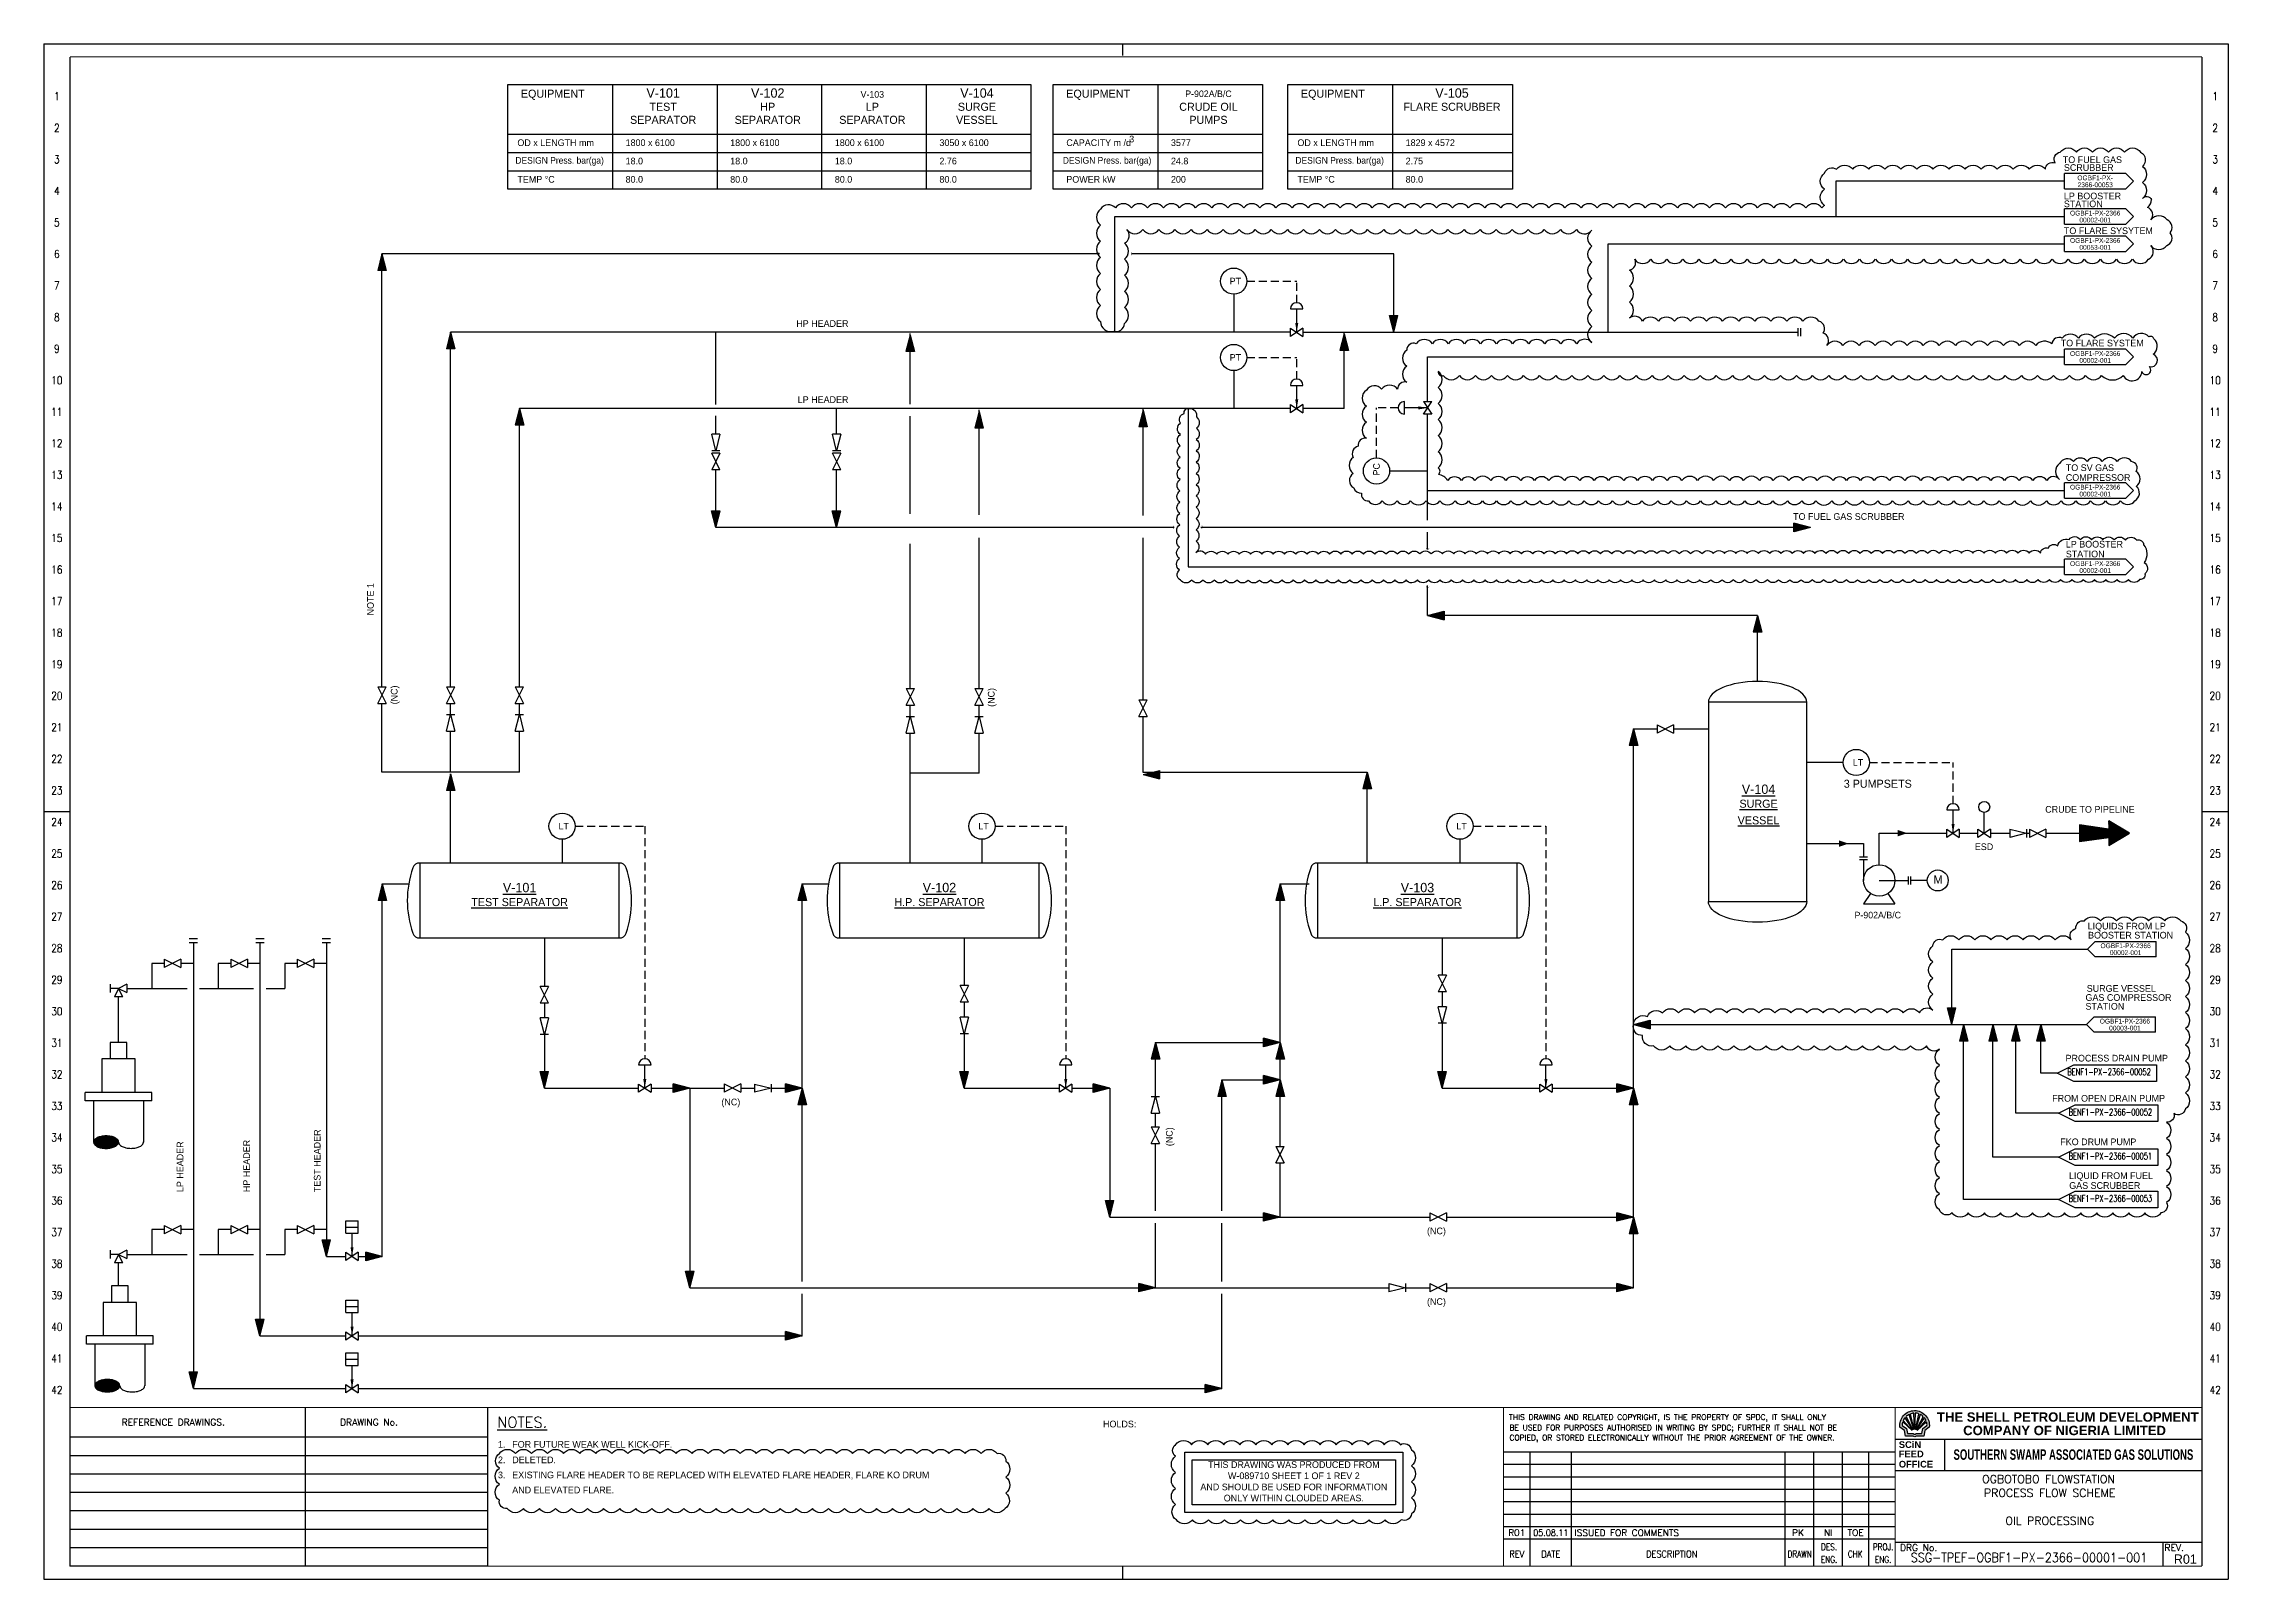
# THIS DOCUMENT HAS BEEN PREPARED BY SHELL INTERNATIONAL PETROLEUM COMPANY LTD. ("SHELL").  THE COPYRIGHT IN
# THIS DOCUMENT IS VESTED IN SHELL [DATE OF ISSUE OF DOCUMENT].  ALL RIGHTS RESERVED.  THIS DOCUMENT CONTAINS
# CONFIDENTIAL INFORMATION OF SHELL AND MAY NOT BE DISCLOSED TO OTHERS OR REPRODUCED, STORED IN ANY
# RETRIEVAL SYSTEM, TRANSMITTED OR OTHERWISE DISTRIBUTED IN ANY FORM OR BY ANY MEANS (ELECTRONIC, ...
# Model space of a CAD drawing. Extents: x 2850 to 3666, y 110 to 684.
import ezdxf
from ezdxf.enums import TextEntityAlignment as Align

# ---------------------------------------------------------------- set-up
doc = ezdxf.new("R2010")
doc.units = 0
doc.header["$LTSCALE"] = 12
doc.header["$MEASUREMENT"] = 0
doc.linetypes.add('HIDDEN', pattern=[0.375, 0.25, -0.125])
for name, color, linetype in [('12', 32, 'Continuous'), ('3', 4, 'Continuous'), ('33', 33, 'Continuous'), ('5', 3, 'Continuous'), ('6', 6, 'Continuous'), ('DIMENSION', 7, 'Continuous'), ('GENERAL', 7, 'Continuous'), ('GRA', 7, 'Continuous'), ('TEXTS', 7, 'Continuous')]:
    doc.layers.add(name, color=color, linetype=linetype)
doc.styles.add('BALLTXT', font='ROMANS', dxfattribs={"width": 0.8})
doc.styles.add('NOST', font='swissb.ttf')
doc.styles.add('RESFT', font='romans')
doc.styles.add('ROMANS', font='ROMANS.shx')
doc.styles.add('SBLD', font='swissb.ttf')
doc.styles.add('SOI', font='soi.shx')
doc.styles.add('Std', font='simplex.shx')

msp = doc.modelspace()

# ---------------------------------------------------------------- texts
at = {"layer": '12', "linetype": 'Continuous', "style": 'SOI'}
for s, p in [('OD x LENGTH mm', (3027.07, 645.46)), ('1800 x 6100', (3067.5, 645.46)), ('1800 x 6100', (3106.59, 645.46)), ('1800 x 6100', (3145.68, 645.46)), ('3050 x 6100', (3184.77, 645.46)), ('CAPACITY m /d', (3232.19, 645.46)), ('3', (3255.69, 646.85)), ('3577', (3271.28, 645.46)), ('OD x LENGTH mm', (3318.54, 645.46)), ('1829 x 4572', (3358.97, 645.46)), ('18.0', (3067.5, 638.62)), ('18.0', (3106.59, 638.62)), ('18.0', (3145.68, 638.62)), ('2.76', (3184.77, 638.62)), ('24.8', (3271.28, 638.62)), ('2.75', (3358.97, 638.62)), ('TEMP %%DC', (3027.07, 631.78)), ('80.0', (3067.5, 631.78)), ('80.0', (3106.59, 631.78)), ('80.0', (3145.68, 631.78)), ('80.0', (3184.77, 631.78)), ('POWER kW', (3232.19, 631.78)), ('200', (3271.28, 631.78)), ('TEMP %%DC', (3318.54, 631.78)), ('80.0', (3358.97, 631.78))]:
    msp.add_text(s, height=2.5, dxfattribs=at).set_placement(p)
at = {"layer": '12', "linetype": 'Continuous', "style": 'SOI', "width": 0.782327}
for p, p2 in [((3026.32, 638.87), (3059.38, 638.87)), ((3230.87, 638.87), (3263.94, 638.87)), ((3317.78, 638.87), (3350.85, 638.87))]:
    msp.add_text('DESIGN Press. bar(ga)', height=2.5, dxfattribs=at).set_placement(p, p2, align=Align.FIT)
at = {"layer": '12', "style": 'SOI'}
for s, p in [('TO FUEL GAS ', (3604.53, 639.11)), ('SCRUBBER', (3604.94, 636.18)), ('STATION', (3604.94, 622.62)), ('LP BOOSTER ', (3604.94, 625.56)), ('TO FLARE SYSYTEM', (3604.94, 612.57)), ('TO FLARE SYSTEM', (3603.75, 570.61)), ('TO SV GAS ', (3605.65, 524.05)), ('COMPRESSOR', (3605.65, 520.38)), ('LP BOOSTER ', (3605.65, 495.48)), ('STATION', (3605.65, 491.81)), ('LIQUIDS FROM LP', (3613.83, 352.79)), ('BOOSTER STATION', (3613.98, 349.41)), ('GAS COMPRESSOR ', (3613.01, 326.12)), ('SURGE VESSEL ', (3613.48, 329.5)), ('STATION', (3613.01, 322.82)), ('PROCESS DRAIN PUMP', (3605.55, 303.47)), ('(NC)', (3103.29, 287.08)), ('FROM OPEN DRAIN PUMP', (3600.57, 288.47)), ('FKO DRUM PUMP', (3603.58, 272.21)), ('LIQUID FROM FUEL ', (3606.83, 259.57)), ('GAS SCRUBBER', (3606.93, 255.89)), ('(NC)', (3366.96, 238.93)), ('(NC)', (3366.96, 212.53)), ('HOLDS:', (3245.9, 166.79))]:
    msp.add_text(s, height=2.5, dxfattribs=at).set_placement(p)
for s, p in [('HP HEADER', (3150.78, 577.16)), ('LP HEADER', (3150.78, 548.73)), ('TO FUEL GAS SCRUBBER', (3545.37, 505.07)), ('CRUDE TO PIPELINE', (3631.4, 395.66))]:
    msp.add_text(s, height=2.5, dxfattribs=at).set_placement(p, align=Align.BOTTOM_RIGHT)
for s, p in [('NOTE 1', (2973.42, 470.12)), ('(NC)', (2982.28, 436.89)), ('(NC)', (3205.37, 435.95)), ('TEST HEADER', (2953.52, 254.68)), ('(NC)', (3271.91, 271.84)), ('LP HEADER', (2902.27, 254.68)), ('HP HEADER', (2927.12, 254.68))]:
    msp.add_text(s, height=2.5, rotation=90, dxfattribs=at).set_placement(p)
at = {"layer": '12', "linetype": 'Continuous', "style": 'SOI'}
msp.add_text('ESD', height=2.5, dxfattribs=at).set_placement((3575.1, 382.45), align=Align.CENTER)
at = {"layer": '12', "style": 'SOI'}
for s, p in [('2.', (3019.81, 152.65)), ('1.', (3019.81, 158.44)), ('1.', (3019.81, 158.44)), ('FOR FUTURE WEAK WELL KICK-OFF.', (3025.14, 158.44)), ('FOR FUTURE WEAK WELL KICK-OFF.', (3025.14, 158.44)), ('DELETED.', (3025.14, 152.65)), ('3.', (3019.81, 147.02)), ('EXISTING FLARE HEADER TO BE REPLACED WITH ELEVATED FLARE HEADER, FLARE KO DRUM ', (3025.14, 147.02)), ('AND ELEVATED FLARE.', (3025.14, 141.4))]:
    msp.add_text(s, height=2.5, dxfattribs=at).set_placement(p, align=Align.BOTTOM_LEFT)
at = {"layer": '12', "insert": (3317.2, 146.6), "char_height": 2.5, "width": 87.1432, "attachment_point": 5, "style": 'SOI'}
msp.add_mtext('THIS DRAWING WAS PRODUCED FROM\\PW-089710 SHEET 1 OF 1 REV 2\\PAND SHOULD BE USED FOR INFORMATION\\PONLY WITHIN CLOUDED AREAS.', dxfattribs=at)
at = {"layer": '3', "style": 'SOI'}
for rotation, p in [(270, (3243.45, 606.01)), (270, (3255.77, 606.01)), (270, (3271.41, 503.71)), (270, (3282.06, 503.71)), (180, (3367.93, 495.85)), (180, (3367.93, 481.61))]:
    msp.add_text('~', height=1.76, rotation=rotation, dxfattribs=at).set_placement(p)
at = {"layer": '3'}
for s, p in [('PT', (3295.35, 593.77)), ('PT', (3295.35, 565.24)), ('LT', (3527.99, 413.95)), ('LT', (3044.4, 390.14)), ('LT', (3201.27, 390.14)), ('LT', (3379.88, 390.14))]:
    msp.add_text(s, height=2.485, dxfattribs=at).set_placement(p, align=Align.CENTER)
msp.add_text('PC', height=2.485, rotation=90, dxfattribs=at).set_placement((3349.31, 524.71), align=Align.CENTER)
at = {"layer": '5', "color": 3}
for p in [(3028.38, 663.53), (3232.16, 663.53), (3319.85, 663.53)]:
    msp.add_text('EQUIPMENT', height=3, dxfattribs=at).set_placement(p)
for s, height, p in [('V-101', 3.5, (3081.53, 663.53)), ('TEST', 3, (3081.53, 658.64)), ('V-102', 3.5, (3120.61, 663.53)), ('HP', 3, (3120.61, 658.64)), ('V-103', 2.46, (3159.7, 663.53)), ('LP', 3, (3159.7, 658.64)), ('SURGE', 3, (3198.79, 658.64)), ('V-104', 3.5, (3198.79, 663.53)), ('CRUDE OIL', 3, (3285.3, 658.64)), ('P-902A/B/C', 2.46, (3285.3, 663.76)), ('FLARE SCRUBBER', 3, (3376.3, 658.64)), ('V-105', 3.5, (3376.3, 663.53)), ('SEPARATOR', 3, (3081.53, 653.76)), ('SEPARATOR', 3, (3120.61, 653.76)), ('SEPARATOR', 3, (3159.7, 653.76)), ('VESSEL', 3, (3198.79, 653.76)), ('PUMPS', 3, (3285.3, 653.76)), ('3 PUMPSETS', 3, (3535.39, 405.74)), ('%%uSURGE', 3, (3490.85, 398.27)), ('%%uV-104', 3.5, (3490.85, 403.45)), ('%%uVESSEL', 3, (3490.85, 392.05)), ('%%uV-101', 3.5, (3027.9, 366.71)), ('%%uV-102', 3.5, (3184.77, 366.71)), ('%%uV-103', 3.5, (3363.39, 366.71)), ('%%uTEST SEPARATOR', 3, (3027.9, 361.53)), ('%%uH.P. SEPARATOR', 3, (3184.77, 361.53)), ('%%uL.P. SEPARATOR', 3, (3363.39, 361.53)), ('P-902A/B/C', 2.46, (3535.39, 356.94))]:
    msp.add_text(s, height=height, dxfattribs=at).set_placement(p, align=Align.CENTER)
at = {"layer": '5', "color": 1}
msp.add_text('M', height=3.11, dxfattribs=at).set_placement((3557.91, 369.92), align=Align.CENTER)
at = {"layer": 'TEXTS', "style": 'ROMANS', "width": 0.7}
for s, p in [('BENF1-PX-2366-00052', (3606.22, 298.35)), ('BENF1-PX-2366-00052', (3606.7, 283.35)), ('BENF1-PX-2366-00051', (3606.7, 266.9)), ('BENF1-PX-2366-00053', (3606.7, 251.09))]:
    msp.add_text(s, height=2.4706, dxfattribs=at).set_placement(p)

# ---------------------------------------------------------------- blocks, each defined once
blk = doc.blocks.new('EP_A1.FEED')
at = {"linetype": 'Continuous'}
h = blk.add_hatch(color=1, dxfattribs=at)
h.paths.add_polyline_path([(699.05, 63.03, 0.450461), (693.62, 56.81), (695.3, 55.63), (695.66, 53.52), (698.52, 53.52, 0.401177), (699.71, 53.52), (702.56, 53.52), (702.92, 55.63), (704.56, 56.87, 0.450475)])
h.paths.add_polyline_path([(700.69, 61.72), (699.41, 55.95), (701.16, 61.51, -0.25627), (702.27, 60.73), (699.72, 55.83), (702.62, 60.38, -0.218552), (703.32, 59.27), (700, 55.64), (703.47, 58.83, -0.158008), (703.69, 57.42), (702.16, 56.31), (701.84, 54.43), (699.72, 54.43, -0.401154), (698.52, 54.43), (696.38, 54.43), (696.06, 56.31), (694.48, 57.42, -0.15899), (694.7, 58.83), (698.18, 55.64), (694.86, 59.27, -0.16174), (695.56, 60.38), (698.46, 55.83), (695.91, 60.73, -0.223475), (697.01, 61.51), (698.77, 55.95), (697.48, 61.72, -0.166601), (698.83, 62), (699.09, 55.99), (699.35, 62, -0.220437)], flags=16)
at = {"color": 4, "linetype": 'Continuous'}
for p, q in [((0, 573.67), (0, 0)), ((0, 573.67), (816.31, 573.67)), ((816.31, 573.67), (816.31, 0)), ((9.82, 71.72), (9.82, 4.91)), ((97.73, 64.17), (97.73, 4.91)), ((165.88, 64.17), (165.88, 4.91)), ((165.88, 53.05), (9.82, 53.05)), ((710.29, 52.39), (710.29, 40.7)), ((165.88, 46.17), (9.82, 46.17)), ((570.92, 4.91), (570.89, 47.6)), ((165.88, 39.29), (9.82, 39.29)), ((165.88, 32.42), (9.82, 32.42)), ((165.88, 25.54), (9.82, 25.54)), ((165.88, 18.66), (9.82, 18.66)), ((165.88, 11.79), (9.82, 11.79)), ((791.87, 13.87), (791.87, 4.91)), ((0, 0), (816.31, 0)), ((165.88, 4.91), (9.82, 4.91))]:
    blk.add_line(p, q, dxfattribs=at)
at = {"color": 4, "linetype": 'Continuous', "flags": 128}
for points in [[(403.24, 569.25), (403.24, 573.67)], [(0, 286.84), (9.82, 286.84)], [(806.48, 286.84), (816.31, 286.84)], [(691.78, 52.39), (806.47, 52.39)], [(545.5, 47.6), (691.84, 47.6)], [(545.5, 42.95), (691.84, 42.95)], [(555.41, 4.91), (555.41, 47.6)], [(650.72, 4.91), (650.72, 47.6)], [(661.44, 4.91), (661.44, 47.6)], [(672.15, 4.91), (672.15, 47.6)], [(681.98, 4.91), (681.98, 47.6)], [(545.5, 38.31), (691.84, 38.31)], [(545.5, 33.67), (691.84, 33.67)], [(691.78, 40.7), (806.47, 40.7)], [(545.5, 29.02), (691.84, 29.02)], [(545.5, 29.02), (691.84, 29.02)], [(545.5, 24.38), (691.84, 24.38)], [(545.5, 19.73), (691.84, 19.73)], [(545.5, 15.09), (691.84, 15.09)], [(691.78, 13.87), (806.47, 13.87)]]:
    blk.add_lwpolyline(points, dxfattribs=at)
at = {"color": 4, "linetype": 'Continuous', "const_width": 0.393, "flags": 128}
for points in [[(9.82, 4.91), (9.82, 568.76)], [(9.82, 568.76), (806.48, 568.76)], [(806.48, 568.76), (806.48, 4.91)], [(9.82, 64.17), (806.48, 64.15)], [(545.5, 4.92), (545.5, 64.18)], [(691.8, 4.91), (691.8, 64.15)], [(9.82, 4.91), (806.48, 4.91)]]:
    blk.add_lwpolyline(points, dxfattribs=at)
at = {"color": 1, "linetype": 'Continuous', "flags": 128}
blk.add_lwpolyline([(702.56, 53.52), (699.71, 53.52, -0.401177), (698.52, 53.52), (695.66, 53.52), (695.3, 55.63), (693.62, 56.81, -0.450461), (699.05, 63.03, -0.450475), (704.56, 56.87), (702.92, 55.63)], format="xyb", close=True, dxfattribs=at)
at = {"color": 2, "linetype": 'Continuous', "flags": 128}
blk.add_lwpolyline([(699.72, 54.43), (701.84, 54.43), (702.16, 56.31), (703.69, 57.42, 0.158008), (703.47, 58.83), (700, 55.64), (703.32, 59.27, 0.218552), (702.62, 60.38), (699.72, 55.83), (702.27, 60.73, 0.25627), (701.16, 61.51), (699.41, 55.95), (700.69, 61.72, 0.220437), (699.35, 62), (699.09, 55.99), (698.83, 62, 0.166601), (697.48, 61.72), (698.77, 55.95), (697.01, 61.51, 0.223475), (695.91, 60.73), (698.46, 55.83), (695.56, 60.38, 0.16174), (694.86, 59.27), (698.18, 55.64), (694.7, 58.83, 0.15899), (694.48, 57.42), (696.06, 56.31), (696.38, 54.43), (698.52, 54.43, 0.401154)], format="xyb", close=True, dxfattribs=at)
at = {"color": 7, "linetype": 'Continuous', "flags": 128}
blk.add_lwpolyline([(403.24, 0), (403.24, 4.91)], dxfattribs=at)
at = {"color": 32, "style": 'RESFT', "width": 0.833333}
for s, height, p in [('1', 2.95, (4.91, 554.03)), ('1', 2.95, (811.39, 554.03)), ('2', 2.95, (4.91, 542.24)), ('2', 2.95, (811.39, 542.24)), ('3', 2.95, (4.91, 530.45)), ('3', 2.95, (811.39, 530.45)), ('4', 2.95, (4.91, 518.66)), ('4', 2.95, (811.39, 518.66)), ('5', 2.95, (4.91, 506.88)), ('5', 2.95, (811.39, 506.88)), ('6', 2.95, (4.91, 495.09)), ('6', 2.95, (811.39, 495.09)), ('7', 2.95, (4.91, 483.3)), ('7', 2.95, (811.39, 483.3)), ('8', 2.95, (4.91, 471.51)), ('8', 2.95, (811.39, 471.51)), ('9', 2.95, (4.91, 459.72)), ('9', 2.95, (811.39, 459.72)), ('10', 2.947, (4.91, 447.94)), ('10', 2.947, (811.39, 447.94)), ('11', 2.947, (4.91, 436.15)), ('11', 2.947, (811.39, 436.15)), ('12', 2.947, (4.91, 424.36)), ('12', 2.947, (811.39, 424.36)), ('13', 2.947, (4.91, 412.57)), ('13', 2.947, (811.39, 412.57)), ('14', 2.947, (4.91, 400.79)), ('14', 2.947, (811.39, 400.79)), ('15', 2.947, (4.91, 389)), ('15', 2.947, (811.39, 389)), ('16', 2.947, (4.91, 377.21)), ('16', 2.947, (811.39, 377.21)), ('17', 2.947, (4.91, 365.42)), ('17', 2.947, (811.39, 365.42)), ('18', 2.947, (4.91, 353.63)), ('18', 2.947, (811.39, 353.63)), ('19', 2.947, (4.91, 341.85)), ('19', 2.947, (811.39, 341.85)), ('20', 2.947, (4.91, 330.06)), ('20', 2.947, (811.39, 330.06)), ('21', 2.947, (4.91, 318.27)), ('21', 2.947, (811.39, 318.27)), ('22', 2.947, (4.91, 306.48)), ('22', 2.947, (811.39, 306.48)), ('23', 2.947, (4.91, 294.7)), ('23', 2.947, (811.39, 294.7)), ('24', 2.947, (4.91, 282.91)), ('24', 2.947, (811.39, 282.91)), ('25', 2.947, (4.91, 271.12)), ('25', 2.947, (811.39, 271.12)), ('26', 2.947, (4.91, 259.33)), ('26', 2.947, (811.39, 259.33)), ('27', 2.947, (4.91, 247.54)), ('27', 2.947, (811.39, 247.54)), ('28', 2.947, (4.91, 235.76)), ('28', 2.947, (811.39, 235.76)), ('29', 2.947, (4.91, 223.97)), ('29', 2.947, (811.39, 223.97)), ('30', 2.947, (4.91, 212.18)), ('30', 2.947, (811.39, 212.18)), ('31', 2.947, (4.91, 200.39)), ('31', 2.947, (811.39, 200.39)), ('32', 2.947, (4.91, 188.61)), ('32', 2.947, (811.39, 188.61)), ('33', 2.947, (4.91, 176.82)), ('33', 2.947, (811.39, 176.82)), ('34', 2.947, (4.91, 165.03)), ('34', 2.947, (811.39, 165.03)), ('35', 2.947, (4.91, 153.24)), ('35', 2.947, (811.39, 153.24)), ('36', 2.947, (4.91, 141.45)), ('36', 2.947, (811.39, 141.45)), ('37', 2.947, (4.91, 129.67)), ('37', 2.947, (811.39, 129.67)), ('38', 2.947, (4.91, 117.88)), ('38', 2.947, (811.39, 117.88)), ('39', 2.947, (4.91, 106.09)), ('39', 2.947, (811.39, 106.09)), ('40', 2.947, (4.91, 94.3)), ('40', 2.947, (811.39, 94.3)), ('41', 2.947, (4.91, 82.51)), ('41', 2.947, (811.39, 82.51)), ('42', 2.947, (4.91, 70.73)), ('42', 2.947, (811.39, 70.73))]:
    blk.add_text(s, height=height, dxfattribs=at).set_placement(p, align=Align.MIDDLE_CENTER)
at = {"color": 1, "linetype": 'Continuous', "style": 'Std'}
for s, height, p in [('REFERENCE DRAWINGS.', 2.5, (48.4, 58.66)), ('DRAWING No.', 2.5, (121.57, 58.66)), ('%%UNOTES.', 4, (178.8, 58.66))]:
    blk.add_text(s, height=height, dxfattribs=at).set_placement(p, align=Align.MIDDLE)
at = {"color": 7, "linetype": 'Continuous'}
for s, height, style, p in [('THIS DRAWING AND RELATED COPYRIGHT, IS THE PROPERTY OF SPDC, IT SHALL ONLY', 2.0629, 'Std', (547.56, 59.54)), ('BE USED FOR PURPOSES AUTHORISED IN WRITING BY SPDC; FURTHER IT SHALL NOT BE', 2.0629, 'Std', (547.67, 55.64)), ('THE SHELL PETROLEUM DEVELOPMENT ', 3.5, 'NOST', (707.44, 58.87)), ('COMPANY OF NIGERIA LIMITED', 3.5, 'NOST', (717.23, 53.85)), ('COPIED, OR STORED ELECTRONICALLY WITHOUT THE PRIOR AGREEMENT OF THE OWNER.', 2.0629, 'Std', (547.7, 51.88)), ('SCiN', 2.5, 'SBLD', (693.18, 49.07)), ('OFFICE', 2.5, 'SBLD', (693.18, 41.76)), ('FEED', 2.5, 'SBLD', (693.18, 45.58))]:
    blk.add_text(s, height=height, dxfattribs=dict(at, style=style)).set_placement(p)
at = {"color": 1, "linetype": 'Continuous', "style": 'Std'}
for s, width, p in [('REV', 0.9, (550.45, 9.44)), ('DATE', 0.9, (563.16, 9.44)), ('DESCRIPTION', 0.9, (608.32, 9.44)), ('DRAWN', 0.8, (656.14, 9.44)), ('ENG.', 0.8, (667.13, 7.39)), ('DES.', 0.8, (667.13, 12.1)), ('CHK', 0.8, (676.9, 9.44)), ('PROJ.', 0.8, (687.33, 12.1)), ('ENG.', 0.8, (687.33, 7.39))]:
    blk.add_text(s, height=2.5, dxfattribs=dict(at, width=width)).set_placement(p, align=Align.MIDDLE)
for s, p in [('DRG No.', (693.63, 10.57)), ('REV.', (792.46, 10.58))]:
    blk.add_text(s, height=2.5, dxfattribs=at).set_placement(p)
at = {"color": 7, "linetype": 'Continuous', "style": 'Std'}
for tag, p, height in [('REFDWG1', (12.03, 48.38), 2.5), ('REFDWG2', (12.03, 41.5), 2.5), ('REVDESC7', (572.01, 44.05), 2.46), ('REVDESC6', (572.01, 39.4), 2.46), ('REFDWG3', (12.03, 34.63), 2.5), ('REVDESC5', (572.01, 34.76), 2.46), ('REFDWG4', (12.03, 27.75), 2.5), ('REVDESC3', (572.01, 25.47), 2.46), ('REVDESC4', (572.1, 30.12), 2.46), ('REFDWG5', (12.03, 20.87), 2.5), ('REFDWG6', (12.03, 14), 2.5), ('REVDESC2', (572.01, 20.83), 2.46), ('REVDESC1', (572.01, 16.18), 2.46), ('REFDWG7', (12.03, 7.12), 2.5)]:
    blk.add_attdef(tag, p, '', height=height, dxfattribs=at)
at = {"color": 7, "linetype": 'Continuous', "style": 'Std', "width": 0.9}
for tag, p in [('REFDWGNUM1', (99.94, 48.38)), ('REFDWGNUM2', (99.94, 41.5)), ('REFDWGNUM3', (99.94, 34.63)), ('REFDWGNUM4', (99.94, 27.75)), ('REFDWGNUM5', (99.94, 20.87)), ('REFDWGNUM6', (99.94, 14)), ('REFDWGNUM7', (99.94, 7.12))]:
    blk.add_attdef(tag, p, '', height=2.5, dxfattribs=at)
at = {"color": 7, "linetype": 'Continuous'}
for tag, height, style, p in [('PROJECT', 5, 'SBLD', (758.43, 44.63)), ('ENG.7', 2.46, 'Std', (687.51, 44.05)), ('ENG.6', 2.46, 'Std', (687.51, 39.4)), ('ENG.5', 2.46, 'Std', (687.51, 34.76)), ('ENG.3', 2.46, 'Std', (687.51, 25.47)), ('ENG.4', 2.46, 'Std', (687.6, 30.12)), ('ENG.2', 2.46, 'Std', (687.51, 20.83)), ('ENG.1', 2.46, 'Std', (687.51, 16.18))]:
    blk.add_attdef(tag, text='', height=height, dxfattribs=dict(at, style=style)).set_placement(p, align=Align.CENTER)
for tag, height, style, p in [('REVNUM7', 2.46, 'Std', (550.45, 45.28)), ('REVNUM6', 2.46, 'Std', (550.45, 40.63)), ('REVBY7', 2.46, 'Std', (655.5, 45.28)), ('REVBY6', 2.46, 'Std', (655.5, 40.63)), ('REVCHK7', 2.46, 'Std', (666.8, 45.28)), ('REVCHK6', 2.46, 'Std', (666.8, 40.63)), ('REVAPP7', 2.46, 'Std', (677.06, 45.28)), ('REVAPP6', 2.46, 'Std', (677.06, 40.63)), ('REVNUM5', 2.46, 'Std', (550.45, 35.99)), ('REVBY5', 2.46, 'Std', (655.5, 35.99)), ('REVCHK5', 2.46, 'Std', (666.8, 35.99)), ('REVAPP5', 2.46, 'Std', (677.06, 35.99)), ('TITLE1', 3, 'RESFT', (749.13, 37.43)), ('TITLE2', 3, 'RESFT', (749.55, 32.28)), ('REVNUM3', 2.46, 'Std', (550.45, 26.7)), ('REVNUM4', 2.46, 'Std', (550.54, 31.34)), ('REVBY3', 2.46, 'Std', (655.5, 26.7)), ('REVBY4', 2.46, 'Std', (655.59, 31.34)), ('REVCHK3', 2.46, 'Std', (666.8, 26.7)), ('REVCHK4', 2.46, 'Std', (666.88, 31.34)), ('REVAPP3', 2.46, 'Std', (677.06, 26.7)), ('REVAPP4', 2.46, 'Std', (677.15, 31.34)), ('TITLE3', 3, 'RESFT', (749.55, 27.08)), ('REVNUM2', 2.46, 'Std', (550.45, 22.05)), ('REVNUM1', 2.46, 'Std', (550.45, 17.41)), ('REVBY2', 2.46, 'Std', (655.5, 22.05)), ('REVBY1', 2.46, 'Std', (655.5, 17.41)), ('REVCHK2', 2.46, 'Std', (666.8, 22.05)), ('REVCHK1', 2.46, 'Std', (666.8, 17.41)), ('REVAPP2', 2.46, 'Std', (677.06, 22.05)), ('REVAPP1', 2.46, 'Std', (677.06, 17.41)), ('TITLE5', 3, 'RESFT', (749.55, 16.69)), ('TITLE4', 3, 'RESFT', (749.61, 21.85))]:
    blk.add_attdef(tag, text='', height=height, dxfattribs=dict(at, style=style)).set_placement(p, align=Align.MIDDLE)
at = {"color": 7, "linetype": 'Continuous', "style": 'Std'}
for tag, width, p, p2 in [('REVDATE7', 0.729628, (556.59, 44.05), (569.73, 44.05)), ('REVDATE6', 0.734397, (556.59, 39.4), (569.73, 39.4)), ('REVDATE5', 0.729628, (556.59, 34.76), (569.73, 34.76)), ('REVDATE3', 0.729628, (556.59, 25.47), (569.73, 25.47)), ('REVDATE4', 0.72492, (556.68, 30.12), (569.82, 30.12)), ('REVDATE2', 0.729628, (556.59, 20.83), (569.73, 20.83)), ('REVDATE1', 0.774915, (556.59, 16.18), (569.73, 16.18))]:
    blk.add_attdef(tag, text='', height=2.46, dxfattribs=dict(at, width=width)).set_placement(p, p2, align=Align.FIT)
at = {"color": 7, "linetype": 'Continuous', "style": 'BALLTXT', "width": 0.9}
blk.add_attdef('EPDWGNO', text='', height=3.5, dxfattribs=at).set_placement((741.82, 6.43), align=Align.CENTER)
at = {"color": 7, "linetype": 'Continuous', "style": 'SOI'}
blk.add_attdef('REV', text='', height=3.5, dxfattribs=at).set_placement((800.25, 7.53), align=Align.MIDDLE_CENTER)
blk = doc.blocks.new('MF108M')
at = {"layer": '3'}
for p, q in [((-0.125, -0.0625), (-0.125, 0.0625)), ((0, 0), (-0.125, 0.0625)), ((-0.125, -0.0625), (0, 0)), ((0.0625, 0.125), (-0.0625, 0.125)), ((0, 0), (-0.0625, -0.125)), ((0, 0), (0, 0.125)), ((0.0625, -0.125), (0, 0)), ((0.0625, -0.125), (-0.0625, -0.125))]:
    blk.add_line(p, q, dxfattribs=at)
blk = doc.blocks.new('MF123')
at = {"layer": '5', "color": 4}
for p, q in [((0, 0.0625), (0, -0.0625)), ((0.0625, 0.0625), (0.0625, -0.0625))]:
    blk.add_line(p, q, dxfattribs=at)
blk = doc.blocks.new('MF081')
at = {"layer": '3'}
for p, q in [((0, 0.0625), (0, -0.0625)), ((0, 0.0625), (0.25, -0.0625)), ((0.25, 0.0625), (0, -0.0625)), ((0.25, 0.0625), (0.25, -0.0625))]:
    blk.add_line(p, q, dxfattribs=at)
blk = doc.blocks.new('MAJARROW')
at = {"layer": '3'}
for p, q in [((0, 0), (0.25, 0.064)), ((0, 0), (0.25, -0.064)), ((0.041, 0), (0.24, 0.051)), ((0.041, 0), (0.24, -0.051)), ((0.082, 0), (0.23, 0.038)), ((0.082, 0), (0.23, -0.038)), ((0.123, 0), (0.22, 0.025)), ((0.123, 0), (0.22, -0.025)), ((0.164, 0), (0.21, 0.012)), ((0.21, 0.012), (0.21, -0.012)), ((0.22, 0.025), (0.22, -0.025)), ((0.23, 0.038), (0.23, -0.038)), ((0.24, 0.051), (0.24, -0.051)), ((0.25, 0.064), (0.25, -0.064)), ((0.164, 0), (0.21, -0.012))]:
    blk.add_line(p, q, dxfattribs=at)
blk = doc.blocks.new('*X7')
for p, q in [((-0.75, 0.121), (-0.747, 0.125)), ((-0.75, 0.116), (-0.742, 0.124)), ((-0.75, 0.106), (-0.734, 0.123)), ((-0.75, 0.111), (-0.738, 0.123)), ((-0.75, 0.101), (-0.729, 0.122)), ((-0.75, 0.091), (-0.721, 0.121)), ((-0.75, 0.096), (-0.725, 0.121)), ((-0.75, 0.082), (-0.712, 0.12)), ((-0.75, 0.087), (-0.716, 0.12)), ((-0.75, 0.077), (-0.708, 0.119)), ((-0.75, 0.067), (-0.699, 0.118)), ((-0.75, 0.072), (-0.703, 0.118)), ((-0.75, 0.062), (-0.695, 0.117)), ((-0.75, 0.052), (-0.686, 0.116)), ((-0.75, 0.057), (-0.69, 0.116)), ((-0.75, 0.042), (-0.677, 0.115)), ((-0.75, 0.047), (-0.682, 0.115)), ((-0.75, 0.037), (-0.673, 0.114)), ((-0.75, 0.027), (-0.664, 0.113)), ((-0.75, 0.032), (-0.669, 0.113)), ((-0.75, 0.017), (-0.656, 0.112)), ((-0.75, 0.022), (-0.66, 0.112)), ((-0.75, 0.012), (-0.651, 0.111)), ((-0.75, 0.002), (-0.643, 0.11)), ((-0.75, 0.007), (-0.647, 0.11)), ((-0.75, -0.003), (-0.638, 0.109)), ((-0.75, -0.012), (-0.63, 0.108)), ((-0.75, -0.008), (-0.634, 0.108)), ((-0.75, -0.022), (-0.621, 0.107)), ((-0.75, -0.017), (-0.625, 0.107)), ((-0.75, -0.027), (-0.617, 0.106)), ((-0.75, -0.037), (-0.608, 0.105)), ((-0.75, -0.032), (-0.612, 0.105)), ((-0.75, -0.042), (-0.604, 0.104)), ((-0.75, -0.052), (-0.595, 0.103)), ((-0.75, -0.047), (-0.599, 0.103)), ((-0.75, -0.062), (-0.586, 0.102)), ((-0.75, -0.057), (-0.591, 0.102)), ((-0.75, -0.067), (-0.582, 0.101)), ((-0.75, -0.077), (-0.573, 0.1)), ((-0.75, -0.072), (-0.578, 0.1)), ((-0.75, -0.087), (-0.565, 0.099)), ((-0.75, -0.082), (-0.569, 0.099)), ((-0.75, -0.092), (-0.56, 0.098)), ((-0.75, -0.102), (-0.552, 0.097)), ((-0.75, -0.097), (-0.556, 0.097)), ((-0.75, -0.107), (-0.547, 0.096)), ((-0.75, -0.116), (-0.539, 0.095)), ((-0.75, -0.111), (-0.543, 0.095)), ((-0.75, -0.121), (-0.534, 0.094)), ((-0.748, -0.125), (-0.53, 0.094)), ((-0.743, -0.124), (-0.526, 0.093)), ((-0.737, -0.123), (-0.521, 0.092)), ((-0.731, -0.122), (-0.517, 0.092)), ((-0.725, -0.121), (-0.513, 0.091)), ((-0.72, -0.121), (-0.508, 0.09)), ((-0.714, -0.12), (-0.504, 0.09)), ((-0.708, -0.119), (-0.5, 0.089)), ((-0.702, -0.118), (-0.495, 0.089)), ((-0.696, -0.117), (-0.491, 0.088)), ((-0.691, -0.117), (-0.487, 0.087)), ((-0.685, -0.116), (-0.482, 0.087)), ((-0.679, -0.115), (-0.478, 0.086)), ((-0.673, -0.114), (-0.474, 0.086)), ((-0.668, -0.113), (-0.469, 0.085)), ((-0.662, -0.112), (-0.465, 0.084)), ((-0.656, -0.112), (-0.461, 0.084)), ((-0.65, -0.111), (-0.456, 0.083)), ((-0.645, -0.11), (-0.452, 0.082)), ((-0.639, -0.109), (-0.448, 0.082)), ((-0.633, -0.108), (-0.443, 0.081)), ((-0.627, -0.107), (-0.439, 0.081)), ((-0.621, -0.107), (-0.435, 0.08)), ((-0.616, -0.106), (-0.43, 0.079)), ((-0.61, -0.105), (-0.426, 0.079)), ((-0.604, -0.104), (-0.422, 0.078)), ((-0.598, -0.103), (-0.417, 0.077)), ((-0.593, -0.103), (-0.413, 0.077)), ((-0.587, -0.102), (-0.409, 0.076)), ((-0.581, -0.101), (-0.404, 0.076)), ((-0.575, -0.1), (-0.4, 0.075)), ((-0.569, -0.099), (-0.396, 0.074)), ((-0.564, -0.098), (-0.391, 0.074)), ((-0.558, -0.098), (-0.387, 0.073)), ((-0.552, -0.097), (-0.383, 0.073)), ((-0.546, -0.096), (-0.378, 0.072)), ((-0.541, -0.095), (-0.374, 0.071)), ((-0.535, -0.094), (-0.37, 0.071)), ((-0.529, -0.093), (-0.366, 0.07)), ((-0.523, -0.093), (-0.361, 0.069)), ((-0.517, -0.092), (-0.357, 0.069)), ((-0.512, -0.091), (-0.353, 0.068)), ((-0.506, -0.09), (-0.348, 0.068)), ((-0.5, -0.089), (-0.344, 0.067)), ((-0.494, -0.088), (-0.34, 0.066)), ((-0.489, -0.088), (-0.335, 0.066)), ((-0.483, -0.087), (-0.331, 0.065)), ((-0.477, -0.086), (-0.327, 0.065)), ((-0.471, -0.085), (-0.322, 0.064)), ((-0.465, -0.084), (-0.318, 0.063)), ((-0.46, -0.084), (-0.314, 0.063)), ((-0.454, -0.083), (-0.232, 0.139)), ((-0.448, -0.082), (-0.229, 0.137)), ((-0.442, -0.081), (-0.226, 0.135)), ((-0.437, -0.08), (-0.223, 0.134)), ((-0.431, -0.079), (-0.22, 0.132)), ((-0.425, -0.079), (-0.217, 0.13)), ((-0.419, -0.078), (-0.213, 0.128)), ((-0.414, -0.077), (-0.21, 0.126)), ((-0.408, -0.076), (-0.207, 0.124)), ((-0.402, -0.075), (-0.204, 0.123)), ((-0.396, -0.074), (-0.201, 0.121)), ((-0.39, -0.074), (-0.198, 0.119)), ((-0.385, -0.073), (-0.195, 0.117)), ((-0.379, -0.072), (-0.192, 0.115)), ((-0.373, -0.071), (-0.189, 0.113)), ((-0.367, -0.07), (-0.186, 0.111)), ((-0.362, -0.07), (-0.183, 0.11)), ((-0.356, -0.069), (-0.179, 0.108)), ((-0.35, -0.068), (-0.176, 0.106)), ((-0.344, -0.067), (-0.173, 0.104)), ((-0.338, -0.066), (-0.17, 0.102)), ((-0.333, -0.065), (-0.167, 0.1)), ((-0.327, -0.065), (-0.164, 0.098)), ((-0.321, -0.064), (-0.161, 0.097)), ((-0.315, -0.063), (-0.158, 0.095)), ((-0.312, 0.187), (-0.312, 0.187)), ((-0.312, 0.182), (-0.309, 0.186)), ((-0.312, 0.178), (-0.306, 0.184)), ((-0.312, 0.173), (-0.303, 0.182)), ((-0.312, 0.168), (-0.3, 0.18)), ((-0.312, 0.163), (-0.297, 0.178)), ((-0.312, 0.158), (-0.294, 0.176)), ((-0.312, 0.153), (-0.291, 0.174)), ((-0.312, 0.148), (-0.288, 0.173)), ((-0.312, 0.143), (-0.285, 0.171)), ((-0.312, 0.138), (-0.282, 0.169)), ((-0.312, 0.133), (-0.278, 0.167)), ((-0.312, 0.128), (-0.275, 0.165)), ((-0.312, 0.123), (-0.272, 0.163)), ((-0.312, 0.118), (-0.269, 0.161)), ((-0.312, 0.113), (-0.266, 0.16)), ((-0.312, 0.108), (-0.263, 0.158)), ((-0.312, 0.103), (-0.26, 0.156)), ((-0.312, 0.098), (-0.257, 0.154)), ((-0.312, 0.093), (-0.254, 0.152)), ((-0.312, 0.088), (-0.251, 0.15)), ((-0.312, 0.083), (-0.247, 0.148)), ((-0.312, 0.079), (-0.244, 0.147)), ((-0.312, 0.074), (-0.241, 0.145)), ((-0.312, 0.069), (-0.238, 0.143)), ((-0.312, 0.064), (-0.235, 0.141)), ((-0.312, -0.065), (-0.155, 0.093)), ((-0.312, -0.07), (-0.152, 0.091)), ((-0.312, -0.075), (-0.148, 0.089)), ((-0.312, -0.08), (-0.145, 0.087)), ((-0.312, -0.085), (-0.142, 0.085)), ((-0.312, -0.09), (-0.139, 0.084)), ((-0.312, -0.095), (-0.136, 0.082)), ((-0.312, -0.1), (-0.133, 0.08)), ((-0.312, -0.105), (-0.13, 0.078)), ((-0.312, -0.11), (-0.127, 0.076)), ((-0.312, -0.115), (-0.124, 0.074)), ((-0.312, -0.119), (-0.121, 0.072)), ((-0.312, -0.124), (-0.118, 0.071)), ((-0.312, -0.129), (-0.114, 0.069)), ((-0.312, -0.134), (-0.111, 0.067)), ((-0.312, -0.139), (-0.108, 0.065)), ((-0.312, -0.144), (-0.105, 0.063)), ((-0.312, -0.149), (-0.102, 0.061)), ((-0.312, -0.154), (-0.099, 0.059)), ((-0.312, -0.159), (-0.096, 0.058)), ((-0.312, -0.164), (-0.093, 0.056)), ((-0.312, -0.169), (-0.09, 0.054)), ((-0.312, -0.174), (-0.087, 0.052)), ((-0.312, -0.179), (-0.084, 0.05)), ((-0.312, -0.184), (-0.08, 0.048)), ((-0.309, -0.186), (-0.077, 0.046)), ((-0.297, -0.178), (-0.074, 0.045)), ((-0.285, -0.171), (-0.071, 0.043)), ((-0.272, -0.163), (-0.068, 0.041)), ((-0.26, -0.156), (-0.065, 0.039)), ((-0.247, -0.148), (-0.062, 0.037)), ((-0.235, -0.141), (-0.059, 0.035)), ((-0.223, -0.134), (-0.056, 0.033)), ((-0.21, -0.126), (-0.053, 0.032)), ((-0.198, -0.119), (-0.049, 0.03)), ((-0.186, -0.111), (-0.046, 0.028)), ((-0.173, -0.104), (-0.043, 0.026)), ((-0.161, -0.097), (-0.04, 0.024)), ((-0.148, -0.089), (-0.037, 0.022)), ((-0.136, -0.082), (-0.034, 0.02)), ((-0.124, -0.074), (-0.031, 0.019)), ((-0.111, -0.067), (-0.028, 0.017)), ((-0.099, -0.059), (-0.025, 0.015)), ((-0.087, -0.052), (-0.022, 0.013)), ((-0.074, -0.045), (-0.019, 0.011)), ((-0.062, -0.037), (-0.015, 0.009)), ((-0.049, -0.03), (-0.012, 0.007)), ((-0.037, -0.022), (-0.009, 0.006)), ((-0.025, -0.015), (-0.006, 0.004)), ((-0.012, -0.007), (-0.003, 0.002))]:
    blk.add_line(p, q)
blk = doc.blocks.new('A7')
at = {"layer": 'GRA', "color": 4}
for p, q in [((-0.3125, 0.0625), (-0.75, 0.125)), ((0, 0), (-0.3125, 0.1875)), ((-0.3125, 0.1875), (-0.3125, 0.0625)), ((-0.3125, -0.1875), (0, 0)), ((-0.75, -0.125), (-0.3125, -0.0625)), ((-0.3125, -0.0625), (-0.3125, -0.1875))]:
    blk.add_line(p, q, dxfattribs=at)
at = {"layer": 'GRA'}
blk.add_line((-0.75, 0.125), (-0.75, -0.125), dxfattribs=at)
at = {"layer": 'GRA', "color": 4}
blk.add_blockref('*X7', (0, 0), dxfattribs=at)
blk = doc.blocks.new('CPUM2')
for p, q in [((-7.5, 18), (-4.5, 18)), ((-7.5, 17), (-4.5, 17)), ((-6, 17), (-6, 9)), ((0, 9), (11, 9)), ((11, 10.5), (11, 7.5)), ((12, 10.5), (12, 7.5)), ((-3.33, 4.01), (-6, 0)), ((-6, 0), (6, 0)), ((3.33, 4.01), (6, 0))]:
    blk.add_line(p, q)
blk.add_circle((0, 9), 6)
blk = doc.blocks.new('ARROWH')
at = {"layer": 'DIMENSION', "color": 4}
blk.add_lwpolyline([(1.5, 0, 1, 0, 0), (0, 0, 0, 0, 0)], format="xyseb", dxfattribs=at)
blk = doc.blocks.new('FLOW_SHT_CONT2')
at = {"layer": '3'}
for p, q in [((0, 4), (-4, 0)), ((-4, 0), (0, -4)), ((32, 4), (0, 4)), ((32, 4), (32, -4)), ((0, -4), (32, -4))]:
    blk.add_line(p, q, dxfattribs=at)
at = {"layer": 'GENERAL', "color": 32, "style": 'SOI'}
for tag, p in [('DRAWINGNO', (16, 2)), ('DRAWINGNO2', (16, -2))]:
    blk.add_attdef(tag, text='', height=2.5, dxfattribs=at).set_placement(p, align=Align.MIDDLE_CENTER)

# ---------------------------------------------------------------- linework, layer by layer
at = {"color": 1, "linetype": 'Continuous'}
for p, q in [((3062.58, 668.42), (3062.58, 629.33)), ((3062.58, 668.42), (3062.58, 629.33)), ((3101.67, 668.42), (3101.67, 629.33)), ((3140.76, 668.42), (3140.76, 629.33)), ((3179.85, 668.42), (3179.85, 629.33)), ((3266.36, 668.42), (3266.36, 629.33)), ((3266.36, 668.42), (3266.36, 629.33)), ((3354.05, 668.42), (3354.05, 629.33)), ((3354.05, 668.42), (3354.05, 629.33)), ((3023.5, 649.85), (3218.93, 649.85)), ((3227.27, 649.85), (3305.45, 649.85)), ((3314.96, 649.85), (3398.93, 649.85)), ((3023.5, 643.01), (3218.93, 643.01)), ((3227.27, 643.01), (3305.45, 643.01)), ((3314.96, 643.01), (3398.93, 643.01)), ((3023.5, 636.17), (3218.93, 636.17)), ((3227.27, 636.17), (3305.45, 636.17)), ((3314.96, 636.17), (3398.93, 636.17))]:
    msp.add_line(p, q, dxfattribs=at)
at = {"color": 2, "linetype": 'HIDDEN'}
for p, q in [((3299.63, 595), (3318.28, 595)), ((3318.28, 586.92), (3318.28, 595)), ((3299.63, 566.47), (3318.28, 566.47)), ((3318.28, 558.38), (3318.28, 566.47)), ((3348.08, 528.99), (3348.08, 547.65)), ((3356.17, 547.65), (3348.08, 547.65)), ((3532.27, 415.18), (3563.52, 415.18)), ((3563.52, 399.77), (3563.52, 415.18)), ((3048.67, 391.37), (3074.69, 391.37)), ((3074.69, 391.37), (3074.69, 304.51)), ((3205.55, 391.37), (3231.97, 391.37)), ((3231.97, 391.37), (3231.97, 304.51)), ((3384.16, 391.37), (3411.4, 391.37)), ((3411.4, 391.37), (3411.4, 304.51))]:
    msp.add_line(p, q, dxfattribs=at)
at = {"linetype": 'Continuous'}
for points in [[(3639.52, 302.23), (3639.52, 296.05), (3608.64, 296.05), (3602.47, 299.14), (3608.64, 302.23)], [(3640, 287.23), (3640, 281.06), (3609.12, 281.06), (3602.95, 284.15), (3609.12, 287.23)], [(3640, 270.78), (3640, 264.6), (3609.12, 264.6), (3602.95, 267.69), (3609.12, 270.78)], [(3640, 254.98), (3640, 248.8), (3609.12, 248.8), (3602.95, 251.89), (3609.12, 254.98)]]:
    msp.add_lwpolyline(points, close=True, dxfattribs=at)
at = {"layer": '3'}
for p, q in [((2976.47, 443.49), (2976.47, 605.24)), ((3244.58, 605.24), (2976.47, 605.24)), ((3354.5, 605.24), (3256.56, 605.24)), ((3354.5, 575.91), (3354.5, 605.24)), ((3434.71, 575.91), (3434.71, 608.97)), ((3434.71, 608.97), (3605.19, 608.97)), ((3294.73, 590.11), (3294.73, 575.91)), ((3315.95, 584.59), (3320.61, 584.59)), ((3318.28, 575.91), (3318.28, 584.59)), ((3315.95, 575.91), (3002.11, 575.91)), ((3002.11, 443.49), (3002.11, 575.91)), ((3101.22, 548.97), (3101.22, 575.91)), ((3173.85, 549.01), (3173.85, 575.49)), ((3315.95, 574.36), (3315.95, 577.46)), ((3315.95, 577.46), (3320.61, 574.36)), ((3320.61, 577.46), (3315.95, 574.36)), ((3320.61, 577.46), (3320.61, 574.36)), ((3320.61, 575.91), (3505.49, 575.91)), ((3336, 547.38), (3336, 575.91)), ((3505.49, 577.38), (3505.49, 574.45)), ((3506.47, 577.38), (3506.47, 574.45)), ((3367.17, 549.98), (3367.17, 566.72)), ((3294.73, 561.58), (3294.73, 547.38)), ((3315.95, 556.05), (3320.61, 556.05)), ((3318.28, 547.38), (3318.28, 556.05)), ((3027.85, 443.49), (3027.85, 547.38)), ((3315.95, 547.38), (3027.85, 547.38)), ((3146.32, 537.85), (3146.32, 547.38)), ((3199.58, 507.72), (3199.58, 546.96)), ((3260.84, 507.41), (3260.84, 547.38)), ((3315.95, 545.83), (3315.95, 548.93)), ((3315.95, 548.93), (3320.61, 545.83)), ((3320.61, 548.93), (3315.95, 545.83)), ((3320.61, 548.93), (3320.61, 545.83)), ((3336, 547.38), (3320.61, 547.38)), ((3358.5, 545.32), (3358.5, 549.98)), ((3367.17, 547.65), (3358.5, 547.65)), ((3365.62, 549.98), (3368.72, 549.98)), ((3365.62, 545.32), (3368.72, 549.98)), ((3365.62, 549.98), (3368.72, 545.32)), ((3101.22, 537.85), (3101.22, 544.64)), ((3173.85, 508.03), (3173.85, 544.6)), ((3368.72, 545.32), (3365.62, 545.32)), ((3367.17, 505.65), (3367.17, 545.32)), ((3101.22, 531.64), (3099.67, 537.85)), ((3102.77, 537.85), (3099.67, 537.85)), ((3102.77, 531.64), (3099.67, 531.64)), ((3102.77, 537.85), (3101.22, 531.64)), ((3147.87, 537.85), (3144.77, 537.85)), ((3146.32, 531.64), (3144.77, 537.85)), ((3147.87, 531.64), (3144.77, 531.64)), ((3147.87, 537.85), (3146.32, 531.64)), ((3101.22, 502.93), (3101.22, 524.51)), ((3146.32, 509.2), (3146.32, 524.51)), ((3352.97, 524.09), (3367.17, 524.09)), ((3272.54, 502.93), (3101.22, 502.93)), ((3199.58, 442.77), (3199.58, 499.1)), ((3260.84, 438.6), (3260.84, 499.05)), ((3510.27, 502.93), (3282.44, 502.93)), ((3367.17, 494.72), (3367.17, 501.21)), ((3173.85, 442.77), (3173.85, 496.9)), ((3367.17, 470.06), (3367.17, 481.24)), ((3490.48, 470.06), (3367.17, 470.06)), ((3490.48, 445.43), (3490.48, 470.06)), ((2976.47, 411.55), (2976.47, 437.27)), ((3000.55, 433.1), (3003.66, 433.1)), ((3000.55, 426.89), (3002.11, 433.1)), ((3002.11, 433.1), (3002.11, 437.27)), ((3002.11, 433.1), (3003.66, 426.89)), ((3026.29, 426.89), (3027.85, 433.1)), ((3026.29, 433.1), (3029.4, 433.1)), ((3027.85, 433.1), (3027.85, 437.27)), ((3027.85, 433.1), (3029.4, 426.89)), ((3173.85, 432.39), (3173.85, 436.56)), ((3199.58, 432.39), (3199.58, 436.56)), ((3000.55, 426.89), (3003.66, 426.89)), ((3002.11, 411.55), (3002.11, 426.89)), ((3026.29, 426.89), (3029.4, 426.89)), ((3027.85, 411.55), (3027.85, 426.89)), ((3172.29, 432.39), (3175.4, 432.39)), ((3172.29, 426.18), (3173.85, 432.39)), ((3172.29, 426.18), (3175.4, 426.18)), ((3173.85, 432.39), (3175.4, 426.18)), ((3173.85, 377.57), (3173.85, 426.18)), ((3198.03, 426.18), (3199.58, 432.39)), ((3198.03, 432.39), (3201.14, 432.39)), ((3198.03, 426.18), (3201.14, 426.18)), ((3199.58, 432.39), (3201.14, 426.18)), ((3199.58, 411.13), (3199.58, 426.18)), ((3259.28, 432.39), (3262.39, 432.39)), ((3260.84, 411.44), (3260.84, 432.39)), ((3444.1, 364.48), (3444.1, 427.71)), ((3444.1, 427.71), (3452.91, 427.71)), ((3459.12, 427.71), (3472.08, 427.71)), ((3027.85, 411.55), (2976.47, 411.55)), ((3002.11, 377.57), (3002.11, 410.95)), ((3199.58, 411.13), (3173.85, 411.13)), ((3344.62, 411.44), (3260.84, 411.44)), ((3344.62, 377.57), (3344.62, 411.44)), ((3522.47, 415.18), (3508.88, 415.18)), ((3561.19, 397.44), (3565.85, 397.44)), ((3563.52, 388.76), (3563.52, 397.44)), ((3575.12, 388.76), (3575.12, 396.55)), ((3043.77, 386.48), (3043.77, 377.57)), ((3200.65, 386.48), (3200.65, 377.57)), ((3379.26, 386.48), (3379.26, 377.57)), ((3508.88, 384.87), (3530.09, 384.87)), ((3530.09, 384.87), (3530.09, 379.91)), ((3535.95, 376.97), (3535.95, 388.76)), ((3535.95, 388.76), (3561.19, 388.76)), ((3561.19, 387.21), (3561.19, 390.32)), ((3561.19, 390.32), (3565.85, 387.21)), ((3565.85, 390.32), (3561.19, 387.21)), ((3565.85, 390.32), (3565.85, 387.21)), ((3565.85, 388.76), (3572.8, 388.76)), ((3577.45, 390.32), (3572.8, 387.21)), ((3572.8, 390.32), (3577.45, 387.21)), ((3572.8, 387.21), (3572.8, 390.32)), ((3577.45, 390.32), (3577.45, 387.21)), ((3577.45, 388.76), (3584.74, 388.76)), ((3584.74, 390.32), (3584.74, 387.21)), ((3584.74, 390.32), (3590.96, 388.76)), ((3590.96, 388.76), (3584.74, 387.21)), ((3590.96, 390.32), (3590.96, 387.21)), ((3590.96, 388.76), (3592.03, 388.76)), ((3598.25, 388.76), (3629.46, 388.76)), ((2976.59, 369.81), (2975.01, 363.58)), ((2976.59, 368.79), (2975.33, 363.83)), ((2976.59, 367.77), (2975.65, 364.08)), ((2976.59, 230.63), (2976.59, 369.81)), ((2976.59, 369.81), (2986.46, 369.81)), ((2976.59, 369.81), (2978.17, 363.58)), ((2976.59, 368.79), (2977.85, 363.83)), ((2976.59, 367.77), (2977.53, 364.08)), ((3133.46, 369.81), (3143.33, 369.81)), ((3133.46, 221.29), (3133.46, 369.81)), ((3312.08, 369.81), (3310.5, 363.58)), ((3312.08, 368.79), (3310.82, 363.83)), ((3312.08, 367.77), (3311.14, 364.08)), ((3312.08, 369.81), (3322.95, 369.81)), ((3312.08, 357.38), (3312.08, 369.81)), ((3312.08, 369.81), (3313.66, 363.58)), ((3312.08, 368.79), (3313.34, 363.83)), ((3312.08, 367.77), (3313.02, 364.08)), ((2978.17, 363.58), (2975.01, 363.58)), ((2977.85, 363.83), (2975.33, 363.83)), ((2977.53, 364.08), (2975.65, 364.08)), ((2976.59, 366.76), (2975.98, 364.33)), ((2977.2, 364.33), (2975.98, 364.33)), ((2976.59, 365.74), (2976.3, 364.58)), ((2976.88, 364.58), (2976.3, 364.58)), ((2976.59, 366.76), (2977.2, 364.33)), ((2976.59, 365.74), (2976.88, 364.58)), ((3313.66, 363.58), (3310.5, 363.58)), ((3313.34, 363.83), (3310.82, 363.83)), ((3313.02, 364.08), (3311.14, 364.08)), ((3312.08, 366.76), (3311.47, 364.33)), ((3312.69, 364.33), (3311.47, 364.33)), ((3312.08, 365.74), (3311.79, 364.58)), ((3312.37, 364.58), (3311.79, 364.58)), ((3312.08, 366.76), (3312.69, 364.33)), ((3312.08, 365.74), (3312.37, 364.58)), ((3444.1, 218.96), (3444.1, 364.48)), ((3312.08, 271.77), (3312.08, 357.38)), ((2906, 347.87), (2906, 181.27)), ((2930.85, 347.87), (2930.85, 200.97)), ((2955.7, 347.87), (2955.7, 230.63)), ((3037.16, 349.62), (3037.16, 331.49)), ((3194.04, 349.62), (3194.04, 331.82)), ((3372.65, 349.62), (3372.65, 335.73)), ((2890.46, 340.11), (2890.46, 330.79)), ((2895.12, 340.11), (2890.46, 340.11)), ((2906, 340.11), (2901.34, 340.11)), ((2915.31, 340.11), (2915.31, 330.79)), ((2919.97, 340.11), (2915.31, 340.11)), ((2930.85, 340.11), (2926.19, 340.11)), ((2940.17, 340.11), (2940.17, 330.79)), ((2944.83, 340.11), (2940.17, 340.11)), ((2955.7, 340.11), (2951.04, 340.11)), ((2878.04, 310.6), (2878.04, 327.68)), ((2881.14, 330.79), (2903.67, 330.79)), ((2908.33, 330.79), (2928.52, 330.79)), ((2933.18, 330.79), (2940.17, 330.79)), ((3372.65, 329.51), (3372.65, 323.95)), ((3037.16, 313.5), (3035.61, 319.72)), ((3038.72, 319.72), (3035.61, 319.72)), ((3037.16, 325.28), (3037.16, 319.72)), ((3038.72, 319.72), (3037.16, 313.5)), ((3194.04, 313.83), (3192.48, 320.05)), ((3195.59, 320.05), (3192.48, 320.05)), ((3194.04, 325.6), (3194.04, 320.05)), ((3195.59, 320.05), (3194.04, 313.83)), ((3372.65, 317.74), (3371.1, 323.95)), ((3374.21, 323.95), (3371.1, 323.95)), ((3374.21, 323.95), (3372.65, 317.74)), ((3038.72, 313.5), (3035.61, 313.5)), ((3037.16, 313.5), (3037.16, 293.51)), ((3195.59, 313.83), (3192.48, 313.83)), ((3194.04, 313.83), (3194.04, 293.51)), ((3265.48, 310.6), (3312.08, 310.6)), ((3265.48, 290.4), (3265.48, 310.6)), ((3374.21, 317.74), (3371.1, 317.74)), ((3372.65, 317.74), (3372.65, 297.42)), ((3072.36, 302.18), (3077.02, 302.18)), ((3074.69, 293.51), (3074.69, 302.18)), ((3229.64, 302.18), (3234.3, 302.18)), ((3231.97, 293.51), (3231.97, 302.18)), ((3409.07, 302.18), (3413.73, 302.18)), ((3411.4, 293.51), (3411.4, 302.18)), ((3077.02, 295.06), (3072.36, 291.96)), ((3072.36, 295.06), (3077.02, 291.96)), ((3072.36, 291.96), (3072.36, 295.06)), ((3077.02, 295.06), (3077.02, 291.96)), ((3115.65, 295.06), (3115.65, 291.96)), ((3115.65, 295.06), (3121.86, 293.51)), ((3121.86, 295.06), (3121.86, 291.96)), ((3229.64, 291.96), (3229.64, 295.06)), ((3229.64, 295.06), (3234.3, 291.96)), ((3234.3, 295.06), (3229.64, 291.96)), ((3234.3, 295.06), (3234.3, 291.96)), ((3290.33, 296.62), (3312.08, 296.62)), ((3290.33, 247.69), (3290.33, 296.62)), ((3413.73, 295.06), (3409.07, 291.96)), ((3409.07, 295.06), (3413.73, 291.96)), ((3409.07, 291.96), (3409.07, 295.06)), ((3413.73, 295.06), (3413.73, 291.96)), ((3037.16, 293.51), (3072.36, 293.51)), ((3077.02, 293.51), (3104.33, 293.51)), ((3091.53, 293.51), (3091.53, 218.96)), ((3110.55, 293.51), (3115.65, 293.51)), ((3121.86, 293.51), (3115.65, 291.96)), ((3121.86, 293.51), (3133.46, 293.51)), ((3194.04, 293.51), (3229.64, 293.51)), ((3234.3, 293.51), (3248.4, 293.51)), ((3248.4, 293.51), (3248.4, 245.36)), ((3263.93, 284.19), (3265.48, 290.4)), ((3263.93, 290.4), (3267.04, 290.4)), ((3265.48, 290.4), (3267.04, 284.19)), ((3372.65, 293.51), (3409.07, 293.51)), ((3413.73, 293.51), (3444.1, 293.51)), ((3263.93, 284.19), (3267.04, 284.19)), ((3265.48, 279.09), (3265.48, 284.19)), ((3265.48, 247.69), (3265.48, 272.88)), ((3312.08, 245.36), (3312.08, 265.55)), ((3248.4, 245.36), (3367.99, 245.36)), ((3374.21, 245.36), (3444.1, 245.36)), ((2895.12, 240.7), (2890.46, 240.7)), ((2890.46, 240.7), (2890.46, 231.38)), ((2906, 240.7), (2901.34, 240.7)), ((2919.97, 240.7), (2915.31, 240.7)), ((2915.31, 240.7), (2915.31, 231.38)), ((2930.85, 240.7), (2926.19, 240.7)), ((2944.83, 240.7), (2940.17, 240.7)), ((2940.17, 240.7), (2940.17, 231.38)), ((2955.7, 240.7), (2951.04, 240.7)), ((2962.96, 239.3), (2962.96, 243.96)), ((2962.96, 243.96), (2967.62, 243.96)), ((2962.96, 241.63), (2967.62, 241.63)), ((2962.96, 239.3), (2967.62, 239.3)), ((2965.29, 230.63), (2965.29, 239.3)), ((2967.62, 239.3), (2967.62, 243.96)), ((3265.48, 218.96), (3265.48, 243.03)), ((3290.33, 221.29), (3290.33, 243.03)), ((2881.14, 231.38), (2903.67, 231.38)), ((2908.33, 231.38), (2928.52, 231.38)), ((2933.18, 231.38), (2940.17, 231.38)), ((2955.7, 230.63), (2962.96, 230.63)), ((2962.96, 229.08), (2962.96, 232.18)), ((2962.96, 232.18), (2967.62, 229.08)), ((2967.62, 232.18), (2962.96, 229.08)), ((2967.62, 232.18), (2967.62, 229.08)), ((2967.62, 230.63), (2976.59, 230.63)), ((2878.04, 219.61), (2878.04, 228.28)), ((3352.66, 220.51), (3358.87, 218.96)), ((3352.66, 220.51), (3352.66, 217.4)), ((3358.87, 220.51), (3358.87, 217.4)), ((2962.96, 214.3), (2967.62, 214.3)), ((2962.96, 209.64), (2962.96, 214.3)), ((2967.62, 209.64), (2967.62, 214.3)), ((3091.53, 218.96), (3352.66, 218.96)), ((3133.46, 200.97), (3133.46, 216.63)), ((3290.33, 181.27), (3290.33, 216.63)), ((3358.87, 218.96), (3352.66, 217.4)), ((3358.87, 218.96), (3367.99, 218.96)), ((3374.21, 218.96), (3444.1, 218.96)), ((2962.96, 211.97), (2967.62, 211.97)), ((2962.96, 209.64), (2967.62, 209.64)), ((2965.29, 200.97), (2965.29, 209.64)), ((2930.85, 200.97), (2962.96, 200.97)), ((2962.96, 202.52), (2967.62, 199.41)), ((2967.62, 202.52), (2962.96, 199.41)), ((2962.96, 199.41), (2962.96, 202.52)), ((2967.62, 202.52), (2967.62, 199.41)), ((2967.62, 200.97), (3133.46, 200.97)), ((2962.96, 194.6), (2967.62, 194.6)), ((2962.96, 189.95), (2962.96, 194.6)), ((2962.96, 192.28), (2967.62, 192.28)), ((2962.96, 189.95), (2967.62, 189.95)), ((2965.29, 181.27), (2965.29, 189.95)), ((2967.62, 189.95), (2967.62, 194.6)), ((2906, 181.27), (2962.96, 181.27)), ((2962.96, 182.82), (2967.62, 179.72)), ((2967.62, 182.82), (2962.96, 179.72)), ((2962.96, 179.72), (2962.96, 182.82)), ((2967.62, 182.82), (2967.62, 179.72)), ((2967.62, 181.27), (3290.33, 181.27))]:
    msp.add_line(p, q, dxfattribs=at)
at = {"layer": '3', "color": 7, "linetype": 'Continuous'}
msp.add_line((3553.89, 371.11), (3547.68, 371.11), dxfattribs=at)
at = {"layer": '3'}
for points in [[(3515.48, 623.31, -0.520567), (3515.48, 629.31, -0.520567), (3515.48, 635.31, -0.520567), (3520.01, 636.78, -0.520567), (3526.01, 636.78, -0.520567), (3532.01, 636.78, -0.520567), (3538.01, 636.78, -0.520567), (3544.01, 636.78, -0.520567), (3550.01, 636.78, -0.520567), (3556.01, 636.78, -0.520567), (3562.01, 636.78, -0.520567), (3568.01, 636.78, -0.520567), (3574.01, 636.78, -0.520567), (3580.01, 636.78, -0.520567), (3586.01, 636.78, -0.520567), (3592.01, 636.78, -0.520567), (3598.01, 636.78, -0.520567), (3601.62, 639.17, -0.520567), (3603.6, 643.19, -0.520567), (3609.6, 643.19, -0.520567), (3615.6, 643.19, -0.520567), (3621.6, 643.19, -0.520567), (3627.6, 643.19, -0.520567), (3633.6, 643.19, -0.520567), (3634.28, 637.87, -0.520567), (3634.28, 631.87, -0.520567), (3634.28, 625.87, -0.520567), (3637.69, 625.51, -0.520567)], [(3515.48, 623.31, 0.092647), (3514.51, 622.37, 0.520567), (3508.51, 622.37, 0.520567), (3502.51, 622.37, 0.520567), (3496.51, 622.37, 0.520567), (3490.51, 622.37, 0.520567), (3484.51, 622.37, 0.520567), (3478.51, 622.37, 0.520567), (3472.51, 622.37, 0.520567), (3466.51, 622.37, 0.520567), (3460.51, 622.37, 0.520567), (3454.51, 622.37, 0.520567), (3448.51, 622.37, 0.520567), (3442.51, 622.37, 0.520567), (3436.51, 622.37, 0.520567), (3430.51, 622.37, 0.520567), (3424.51, 622.37, 0.520567), (3418.51, 622.37, 0.520567), (3412.51, 622.37, 0.520567), (3406.51, 622.37, 0.520567), (3400.51, 622.37, 0.520567), (3394.51, 622.37, 0.520567), (3388.51, 622.37, 0.520567), (3382.51, 622.37, 0.520567), (3376.51, 622.37, 0.520567), (3370.51, 622.37, 0.520567), (3364.51, 622.37, 0.520567), (3358.51, 622.37, 0.520567), (3352.51, 622.37, 0.520567), (3346.51, 622.37, 0.520567), (3340.51, 622.37, 0.520567), (3334.51, 622.37, 0.520567), (3328.51, 622.37, 0.520567), (3322.51, 622.37, 0.520567), (3316.51, 622.37, 0.520567), (3310.51, 622.37, 0.520567), (3304.51, 622.37, 0.520567), (3298.51, 622.37, 0.520567), (3292.51, 622.37, 0.520567), (3286.51, 622.37, 0.520567), (3280.51, 622.37, 0.520567), (3274.51, 622.37, 0.520567), (3268.51, 622.37, 0.520567), (3262.51, 622.37, 0.520567), (3256.51, 622.37, 0.520567), (3250.51, 622.37, 0.520567), (3245.01, 621.88, 0.520567), (3245.01, 615.88, 0.520567), (3245.01, 609.88, 0.520567), (3245.01, 603.88, 0.520567), (3245.01, 597.88, 0.520567), (3245.01, 591.88, 0.520567), (3245.01, 585.88, 0.520567), (3245.01, 579.88, 0.520567), (3249.67, 576.35, 0.520567), (3253.87, 579.18, 0.520567), (3253.87, 585.18, 0.520567), (3253.87, 591.18, 0.520567), (3253.87, 597.18, 0.520567), (3253.87, 603.18, 0.520567), (3253.87, 609.18, 0.520567), (3254.78, 614.27, 0.520567), (3260.78, 614.27, 0.520567), (3266.78, 614.27, 0.520567), (3272.78, 614.27, 0.520567), (3278.78, 614.27, 0.520567), (3284.78, 614.27, 0.520567), (3290.78, 614.27, 0.520567), (3296.78, 614.27, 0.520567), (3302.78, 614.27, 0.520567), (3308.78, 614.27, 0.520567), (3314.78, 614.27, 0.520567), (3320.78, 614.27, 0.520567), (3326.78, 614.27, 0.520567), (3332.78, 614.27, 0.520567), (3338.78, 614.27, 0.520567), (3344.78, 614.27, 0.520567), (3350.78, 614.27, 0.520567), (3356.78, 614.27, 0.520567), (3362.78, 614.27, 0.520567), (3368.78, 614.27, 0.520567), (3374.78, 614.27, 0.520567), (3380.78, 614.27, 0.520567), (3386.78, 614.27, 0.520567), (3392.78, 614.27, 0.520567), (3398.78, 614.27, 0.520567), (3404.78, 614.27, 0.520567), (3410.78, 614.27, 0.520567), (3416.78, 614.27, 0.520567), (3422.78, 614.27, 0.520567), (3428.54, 614.04, 0.520567), (3428.54, 608.04, 0.520567), (3428.54, 602.04, 0.520567), (3428.54, 596.04, 0.520567), (3428.54, 590.04, 0.520567), (3428.54, 584.04, 0.520567), (3428.54, 578.04, 0.520567), (3428.54, 572.04, 0.520567), (3422.95, 571.63, 0.520567), (3416.95, 571.63, 0.520567), (3410.95, 571.63, 0.520567), (3404.95, 571.63, 0.520567), (3398.95, 571.63, 0.520567), (3392.95, 571.63, 0.520567), (3386.95, 571.63, 0.520567), (3380.95, 571.63, 0.520567), (3374.95, 571.63, 0.520567), (3368.95, 571.63, 0.520567), (3362.95, 571.63, 0.520567), (3359.37, 569.21, 0.520567), (3359.37, 563.21, 0.520567), (3359.37, 557.21, 0.520567), (3355.99, 554.59, 0.520567), (3349.99, 554.59, 0.520567), (3344.3, 554.29, 0.520567), (3344.3, 548.29, 0.520567), (3344.3, 542.29, 0.520567), (3344.3, 536.29, 0.520567), (3341.27, 533.31, 0.520567), (3339.42, 529.16, 0.520567), (3339.42, 523.16, 0.57361), (3339.58, 517.79, 0.336212), (3342.52, 515.75)], [(3371.23, 522.74, 0.520567), (3371.08, 525.29, 0.520567), (3371.08, 531.29, 0.520567), (3371.08, 537.29, 0.520567), (3371.08, 543.29, 0.520567), (3371.08, 549.29, 0.520567), (3371.08, 555.29, 0.520567), (3371.08, 561.29, 0.520567), (3373.05, 559.73, 0.520567), (3379.05, 559.73, 0.520567), (3385.05, 559.73, 0.520567), (3391.05, 559.73, 0.520567), (3397.05, 559.73, 0.520567), (3403.05, 559.73, 0.520567), (3409.05, 559.73, 0.520567), (3415.05, 559.73, 0.520567), (3421.05, 559.73, 0.520567), (3427.05, 559.73, 0.520567), (3433.05, 559.73, 0.520567), (3439.05, 559.73, 0.520567), (3445.05, 559.73, 0.520567), (3451.05, 559.73, 0.520567), (3457.05, 559.73, 0.520567), (3463.05, 559.73, 0.520567), (3469.05, 559.73, 0.520567), (3475.05, 559.73, 0.520567), (3481.05, 559.73, 0.520567), (3487.05, 559.73, 0.520567), (3493.05, 559.73, 0.520567), (3499.05, 559.73, 0.520567), (3505.05, 559.73, 0.520567), (3511.05, 559.73, 0.520567), (3517.05, 559.73, 0.520567), (3523.05, 559.73, 0.520567), (3529.05, 559.73, 0.520567), (3535.05, 559.73, 0.520567), (3541.05, 559.73, 0.520567), (3547.05, 559.73, 0.520567), (3553.05, 559.73, 0.520567), (3559.05, 559.73, 0.520567), (3565.05, 559.73, 0.520567), (3571.05, 559.73, 0.520567), (3577.05, 559.73, 0.520567), (3583.05, 559.73, 0.520567), (3589.05, 559.73, 0.520567), (3595.05, 559.73, 0.520567), (3601.05, 559.73, 0.520567), (3607.05, 559.73, 0.520567), (3613.05, 559.73, 0.520567), (3619.05, 559.73, 0.410824), (3627.1, 559.73, 0.760158), (3634.1, 561.26, 1.338684), (3636.79, 563.07, 0.979708), (3638.26, 567.72, 0.487548), (3638.56, 573.48, 0.466717), (3636.72, 574.21, 0.514242), (3630.7, 573.66, 0.511382), (3623.87, 573.66, 0.430263), (3616.35, 573.66, 0.520567), (3610.35, 573.66, 0.520567), (3604.35, 573.66, 0.520567), (3600.43, 571.57), (3600.43, 571.57, 0.41424), (3594.39, 570.97, 0.520567), (3588.39, 570.97, 0.520567), (3582.39, 570.97, 0.520567), (3576.39, 570.97, 0.520567), (3570.39, 570.97, 0.520567), (3564.39, 570.97, 0.520567), (3558.39, 570.97, 0.520567), (3552.39, 570.97, 0.520567), (3546.39, 570.97, 0.520567), (3540.39, 570.97, 0.520567), (3534.39, 570.97, 0.520567), (3528.39, 570.97, 0.520567), (3522.39, 570.97, 0.520567), (3516.39, 570.97, 0.520567), (3515.02, 575.6, 0.520567), (3513.42, 580, 0.520567), (3507.42, 580, 0.520567), (3501.42, 580, 0.520567), (3495.42, 580, 0.520567), (3489.42, 580, 0.520567), (3483.42, 580, 0.520567), (3477.42, 580, 0.520567), (3471.42, 580, 0.520567), (3465.42, 580, 0.520567), (3459.42, 580, 0.520567), (3453.42, 580, 0.520567), (3447.42, 580, 0.520567), (3442.57, 581.15, 0.520567), (3442.57, 587.15, 0.520567), (3442.57, 593.15, 0.520567), (3442.57, 599.15, 0.520567), (3444.56, 603.15, 0.520567), (3450.56, 603.15, 0.520567), (3456.56, 603.15, 0.520567), (3462.56, 603.15, 0.520567), (3468.56, 603.15, 0.520567), (3474.56, 603.15, 0.520567), (3480.56, 603.15, 0.520567), (3486.56, 603.15, 0.520567), (3492.56, 603.15, 0.520567), (3498.56, 603.15, 0.520567), (3504.56, 603.15, 0.520567), (3510.56, 603.15, 0.520567), (3516.56, 603.15, 0.520567), (3522.56, 603.15, 0.520567), (3528.56, 603.15, 0.520567), (3534.56, 603.15, 0.520567), (3540.56, 603.15, 0.520567), (3546.56, 603.15, 0.520567), (3552.56, 603.15, 0.520567), (3558.56, 603.15, 0.520567), (3564.56, 603.15, 0.520567), (3570.56, 603.15, 0.520567), (3576.56, 603.15, 0.520567), (3582.56, 603.15, 0.520567), (3588.56, 603.15, 0.520567), (3594.56, 603.15, 0.520567), (3600.56, 603.15, 0.520567), (3606.56, 603.15, 0.520567), (3612.56, 603.15, 0.520567), (3618.56, 603.15, 0.520567), (3624.56, 603.15, 0.520567), (3630.56, 603.15, 0.520567), (3636.56, 603.15, 0.520567), (3637.38, 608.34, 0.520567), (3643.38, 608.34, 0.520567), (3644.67, 613.05, 0.520567), (3643.47, 617.85, 0.520567), (3637.47, 617.85, 0.520567), (3636.13, 622.51, 0.244698), (3637.69, 625.51, 0.244698)], [(3444.1, 317.31, -0.520567), (3449.3, 320.29, -0.520567), (3454.94, 321.64, -0.520567), (3460.94, 321.64, -0.520567), (3466.94, 321.64, -0.520567), (3472.94, 321.64, -0.520567), (3478.94, 321.64, -0.520567), (3484.94, 321.64, -0.520567), (3490.94, 321.64, -0.520567), (3496.94, 321.64, -0.520567), (3502.94, 321.64, -0.520567), (3508.94, 321.64, -0.520567), (3514.94, 321.64, -0.520567), (3520.94, 321.64, -0.520567), (3526.94, 321.64, -0.520567), (3532.94, 321.64, -0.520567), (3538.94, 321.64, -0.520567), (3544.94, 321.64, -0.520567), (3550.94, 321.64, -0.520567), (3555.94, 322.65, -0.520567), (3555.94, 328.65, -0.520567), (3555.94, 334.65, -0.520567), (3555.94, 340.65, -0.520567), (3555.94, 346.65, -0.520567), (3559.68, 348.9, -0.520567), (3565.68, 348.9, -0.520567), (3571.68, 348.9, -0.520567), (3577.68, 348.9, -0.520567), (3583.68, 348.9, -0.520567), (3589.68, 348.9, -0.520567), (3595.68, 348.9, -0.520567), (3601.68, 348.9, -0.520567), (3607.68, 348.9, -0.520567), (3609.45, 353.14, -0.520567), (3612.6, 355.99, -0.520567), (3618.6, 355.99, -0.520567), (3624.6, 355.99, -0.520567), (3630.6, 355.99, -0.520567), (3636.6, 355.99, -0.520567), (3642.6, 355.99, -0.520567), (3648.6, 355.99, -0.520567), (3650.35, 351.74, -0.520567), (3650.35, 345.74, -0.520567), (3650.35, 339.74, -0.520567), (3650.35, 333.74, -0.520567), (3650.35, 327.74, -0.520567), (3650.35, 321.74, -0.520567), (3650.35, 315.74, -0.520567), (3650.35, 309.74, -0.520567), (3650.35, 303.74, -0.520567), (3650.35, 297.74, -0.520567), (3650.35, 291.74, -0.520567), (3650.35, 285.74, -0.520567), (3646.07, 284.02, -0.520567), (3643.32, 280.77, -0.520567), (3643.32, 274.77, -0.520567), (3643.32, 268.77, -0.520567), (3643.32, 262.77, -0.520567), (3643.32, 256.77, -0.520567), (3643.32, 250.77, -0.520567), (3641.21, 246.88, -0.520567), (3635.21, 246.88, -0.520567), (3629.21, 246.88, -0.520567), (3623.21, 246.88, -0.520567), (3617.21, 246.88, -0.520567), (3611.21, 246.88, -0.520567), (3605.21, 246.88, -0.520567), (3599.21, 246.88, -0.520567), (3593.21, 246.88, -0.520567), (3587.21, 246.88, -0.520567), (3581.21, 246.88, -0.520567), (3575.21, 246.88, -0.520567), (3569.21, 246.88, -0.520567), (3563.21, 246.88, -0.520567), (3558.4, 248.07, -0.520567), (3558.4, 254.07, -0.520567), (3558.4, 260.07, -0.520567), (3558.4, 266.07, -0.520567), (3558.4, 272.07, -0.520567), (3558.4, 278.07, -0.520567), (3558.4, 284.07, -0.520567), (3558.4, 290.07, -0.520567), (3558.4, 296.07, -0.520567), (3558.4, 302.07, -0.520567), (3558.4, 308.07, -0.520567), (3553.63, 309.3, -0.520567), (3547.63, 309.3, -0.520567), (3541.63, 309.3, -0.520567), (3535.63, 309.3, -0.520567), (3529.63, 309.3, -0.520567), (3523.63, 309.3, -0.520567), (3517.63, 309.3, -0.520567), (3511.63, 309.3, -0.520567), (3505.63, 309.3, -0.520567), (3499.63, 309.3, -0.520567), (3493.63, 309.3, -0.520567), (3487.63, 309.3, -0.520567), (3481.63, 309.3, -0.520567), (3475.63, 309.3, -0.520567), (3469.63, 309.3, -0.520567), (3463.63, 309.3, -0.520567), (3457.63, 309.3, -0.520567), (3451.63, 309.3, -0.520567), (3447.48, 313.23, -0.520567), (3444.1, 317.31, -0.520567)]]:
    msp.add_lwpolyline(points, format="xyb", dxfattribs=at)
for points in [[(3020.34, 157.01, -0.520567), (3026.34, 157.01, -0.520567), (3032.34, 157.01, -0.520567), (3038.34, 157.01, -0.520567), (3044.34, 157.01, -0.520567), (3050.34, 157.01, -0.520567), (3056.34, 157.01, -0.520567), (3062.34, 157.01, -0.520567), (3068.34, 157.01, -0.520567), (3074.34, 157.01, -0.520567), (3080.34, 157.01, -0.520567), (3086.34, 157.01, -0.520567), (3092.34, 157.01, -0.520567), (3098.34, 157.01, -0.520567), (3104.34, 157.01, -0.520567), (3110.34, 157.01, -0.520567), (3116.34, 157.01, -0.520567), (3122.34, 157.01, -0.520567), (3128.34, 157.01, -0.520567), (3134.34, 157.01, -0.520567), (3140.34, 157.01, -0.520567), (3146.34, 157.01, -0.520567), (3152.34, 157.01, -0.520567), (3158.34, 157.01, -0.520567), (3164.34, 157.01, -0.520567), (3170.34, 157.01, -0.520567), (3176.34, 157.01, -0.520567), (3182.34, 157.01, -0.520567), (3188.34, 157.01, -0.520567), (3194.34, 157.01, -0.520567), (3200.34, 157.01, -0.520567), (3206.34, 157.01, -0.520567), (3209.55, 154.22, -0.520567), (3209.55, 148.22, -0.520567), (3209.55, 142.22, -0.520567), (3209.29, 136.48, -0.520567), (3203.29, 136.48, -0.520567), (3197.29, 136.48, -0.520567), (3191.29, 136.48, -0.520567), (3185.29, 136.48, -0.520567), (3179.29, 136.48, -0.520567), (3173.29, 136.48, -0.520567), (3167.29, 136.48, -0.520567), (3161.29, 136.48, -0.520567), (3155.29, 136.48, -0.520567), (3149.29, 136.48, -0.520567), (3143.29, 136.48, -0.520567), (3137.29, 136.48, -0.520567), (3131.29, 136.48, -0.520567), (3125.29, 136.48, -0.520567), (3119.29, 136.48, -0.520567), (3113.29, 136.48, -0.520567), (3107.29, 136.48, -0.520567), (3101.29, 136.48, -0.520567), (3095.29, 136.48, -0.520567), (3089.29, 136.48, -0.520567), (3083.29, 136.48, -0.520567), (3077.29, 136.48, -0.520567), (3071.29, 136.48, -0.520567), (3065.29, 136.48, -0.520567), (3059.29, 136.48, -0.520567), (3053.29, 136.48, -0.520567), (3047.29, 136.48, -0.520567), (3041.29, 136.48, -0.520567), (3035.29, 136.48, -0.520567), (3029.29, 136.48, -0.520567), (3023.29, 136.48, -0.520567), (3020.34, 139.53, -0.520567), (3020.34, 145.53, -0.520567), (3020.34, 151.53, -0.520567)], [(3273, 160.32, -0.520567), (3279, 160.32, -0.520567), (3285, 160.32, -0.520567), (3291, 160.32, -0.520567), (3297, 160.32, -0.520567), (3303, 160.32, -0.520567), (3309, 160.32, -0.520567), (3315, 160.32, -0.520567), (3321, 160.32, -0.520567), (3327, 160.32, -0.520567), (3333, 160.32, -0.520567), (3339, 160.32, -0.520567), (3345, 160.32, -0.520567), (3351, 160.32, -0.520567), (3357, 160.32, -0.520567), (3361.12, 158.44, -0.520567), (3361.12, 152.44, -0.520567), (3361.12, 146.44, -0.520567), (3361.12, 140.44, -0.520567), (3361.12, 134.44, -0.520567), (3357.29, 132.27, -0.520567), (3351.29, 132.27, -0.520567), (3345.29, 132.27, -0.520567), (3339.29, 132.27, -0.520567), (3333.29, 132.27, -0.520567), (3327.29, 132.27, -0.520567), (3321.29, 132.27, -0.520567), (3315.29, 132.27, -0.520567), (3309.29, 132.27, -0.520567), (3303.29, 132.27, -0.520567), (3297.29, 132.27, -0.520567), (3291.29, 132.27, -0.520567), (3285.29, 132.27, -0.520567), (3279.29, 132.27, -0.520567), (3273.29, 132.27, -0.520567), (3273, 137.98, -0.520567), (3273, 143.98, -0.520567), (3273, 149.98, -0.520567), (3273, 155.98, -0.520567)]]:
    msp.add_lwpolyline(points, format="xyb", close=True, dxfattribs=at)
for points in [[(3276.44, 157.49), (3357.96, 157.49), (3357.96, 135), (3276.44, 135)], [(3279.25, 154.68), (3355.15, 154.68), (3355.15, 137.81), (3279.25, 137.81)]]:
    msp.add_lwpolyline(points, close=True, dxfattribs=at)
for centre, radius in [((3294.73, 595), 4.9), ((3294.73, 566.47), 4.9), ((3348.08, 524.09), 4.9), ((3527.37, 415.18), 4.9), ((3575.16, 398.59), 2.05), ((3043.77, 391.37), 4.9), ((3200.65, 391.37), 4.9), ((3379.26, 391.37), 4.9)]:
    msp.add_circle(centre, radius, dxfattribs=at)
for centre, start, end in [((3318.28, 584.59), 0, 180), ((3318.28, 556.05), 0, 180), ((3358.5, 547.65), 90, 270), ((3563.52, 397.44), 0, 180), ((3074.69, 302.18), 0, 180), ((3231.97, 302.18), 0, 180), ((3411.4, 302.18), 0, 180)]:
    msp.add_arc(centre, 2.33, start, end, dxfattribs=at)
for points in [[(3318.85, 579.35), (3317.71, 579.35), (3318.28, 575.91)], [(3318.85, 550.81), (3317.71, 550.81), (3318.28, 547.38)], [(3363.73, 548.22), (3363.73, 547.07), (3367.17, 547.65)], [(3564.1, 392.2), (3562.95, 392.2), (3563.52, 388.76)], [(3075.26, 296.95), (3074.11, 296.95), (3074.69, 293.51)], [(3232.54, 296.95), (3231.4, 296.95), (3231.97, 293.51)], [(3411.97, 296.95), (3410.83, 296.95), (3411.4, 293.51)], [(2965.86, 234.06), (2964.72, 234.06), (2965.29, 230.63)], [(2965.86, 204.4), (2964.72, 204.4), (2965.29, 200.97)], [(2965.86, 184.71), (2964.72, 184.71), (2965.29, 181.27)]]:
    msp.add_solid(points, dxfattribs=at)
at = {"layer": '33', "color": 4}
for p, q in [((3605.19, 632.35), (3519.76, 632.35)), ((3519.76, 632.35), (3519.76, 619.18)), ((3250.32, 575.91), (3250.32, 619.18)), ((3250.32, 619.18), (3605.19, 619.18)), ((3367.17, 566.72), (3605.21, 566.72)), ((3277.72, 547.38), (3277.72, 488.24)), ((3367.17, 516.81), (3605.21, 516.81)), ((3277.72, 488.24), (3605.21, 488.24))]:
    msp.add_line(p, q, dxfattribs=at)
at = {"layer": '33', "color": 1}
for p, q in [((3563.03, 317.31), (3563.03, 345.48)), ((3563.03, 345.48), (3613.7, 345.48)), ((3444.1, 317.31), (3613.44, 317.31)), ((3567.48, 251.89), (3567.48, 317.31)), ((3578.44, 267.69), (3578.44, 317.31)), ((3586.94, 284.15), (3586.94, 317.31)), ((3596.35, 299.14), (3596.35, 317.31)), ((3602.47, 299.14), (3596.35, 299.14)), ((3602.95, 284.15), (3586.94, 284.15)), ((3602.95, 267.69), (3578.44, 267.69)), ((3602.95, 251.89), (3567.48, 251.89))]:
    msp.add_line(p, q, dxfattribs=at)
at = {"layer": '33', "color": 4}
for points in [[(3278.16, 547.43, -0.520567), (3280.78, 544.25, -0.520567), (3280.77, 540.03, -0.520567), (3280.76, 535.82, -0.520567), (3280.75, 531.6, -0.520567), (3280.73, 527.39, -0.520567), (3280.72, 523.17, -0.520567), (3280.71, 518.95, -0.520567), (3280.7, 514.74, -0.520567), (3280.68, 510.52, -0.520567), (3280.67, 506.3, -0.520567), (3280.66, 502.09, -0.520567), (3280.65, 497.87, -0.520567), (3280.63, 493.65, -0.520567), (3284.17, 492.98, -0.520567), (3288.39, 492.98, -0.520567), (3292.6, 492.99, -0.520567), (3296.82, 492.99, -0.520567), (3301.04, 493, -0.520567), (3305.25, 493.01, -0.520567), (3309.47, 493.01, -0.520567), (3313.69, 493.02, -0.520567), (3317.9, 493.02, -0.520567), (3322.12, 493.03, -0.520567), (3326.34, 493.03, -0.520567), (3330.55, 493.04, -0.520567), (3334.77, 493.04, -0.520567), (3338.98, 493.05, -0.520567), (3343.2, 493.06, -0.520567), (3347.42, 493.06, -0.520567), (3351.63, 493.07, -0.520567), (3355.85, 493.07, -0.520567), (3360.07, 493.08, -0.520567), (3364.28, 493.08, -0.520567), (3368.5, 493.09, -0.520567), (3372.72, 493.1, -0.520567), (3376.93, 493.1, -0.520567), (3381.15, 493.11, -0.520567), (3385.37, 493.11, -0.520567), (3389.58, 493.12, -0.520567), (3393.8, 493.12, -0.520567), (3398.02, 493.13, -0.520567), (3402.23, 493.13, -0.520567), (3406.45, 493.14, -0.520567), (3410.67, 493.15, -0.520567), (3414.88, 493.15, -0.520567), (3419.1, 493.16, -0.520567), (3423.32, 493.16, -0.520567), (3427.53, 493.17, -0.520567), (3431.75, 493.17, -0.520567), (3435.97, 493.18, -0.520567), (3440.18, 493.19, -0.520567), (3444.4, 493.19, -0.520567), (3448.62, 493.2, -0.520567), (3452.83, 493.2, -0.520567), (3457.05, 493.21, -0.520567), (3461.27, 493.21, -0.520567), (3465.48, 493.22, -0.520567), (3469.7, 493.22, -0.520567), (3473.92, 493.23, -0.520567), (3478.13, 493.24, -0.520567), (3482.35, 493.24, -0.520567), (3486.57, 493.25, -0.520567), (3490.78, 493.25, -0.520567), (3495, 493.26, -0.520567), (3499.22, 493.26, -0.520567), (3503.43, 493.27, -0.520567), (3507.65, 493.27, -0.520567), (3511.87, 493.28, -0.520567), (3516.08, 493.29, -0.520567), (3520.3, 493.29, -0.520567), (3524.52, 493.3, -0.520567), (3528.73, 493.3, -0.520567), (3532.95, 493.31, -0.520567), (3537.17, 493.31, -0.520567), (3541.38, 493.32, -0.520567), (3545.6, 493.33, -0.520567), (3549.82, 493.33, -0.520567), (3554.03, 493.34, -0.520567), (3558.25, 493.34, -0.520567), (3562.46, 493.35, -0.520567), (3566.68, 493.35, -0.520567), (3570.9, 493.36, -0.520567), (3575.11, 493.36, -0.520567), (3579.33, 493.37, -0.520567), (3583.55, 493.38, -0.520567), (3587.76, 493.38, -0.520567), (3591.98, 493.39, -0.520567), (3596.2, 493.39, -0.520567), (3599.1, 495.19, -0.520567), (3602.63, 496.09, -0.453608), (3606.85, 498.46, -0.520567), (3611.07, 498.42, -0.520567), (3615.28, 498.39, -0.520567), (3619.5, 498.35, -0.520567), (3623.71, 498.31, -0.520567), (3627.93, 498.27, -0.520567), (3632.15, 498.23, -0.520567), (3634.74, 496.49, -0.331245), (3634.97, 489.87, -0.520567), (3635.21, 485.66, -0.520567), (3633.24, 483.53, -0.520567), (3629.03, 483.52, -0.520567), (3624.81, 483.52, -0.520567), (3620.6, 483.52, -0.520567), (3616.38, 483.52, -0.520567), (3612.16, 483.51, -0.520567), (3607.95, 483.51, -0.520567), (3603.73, 483.51, -0.520567), (3599.51, 483.51, -0.520567), (3595.3, 483.5, -0.520567), (3591.08, 483.5, -0.520567), (3586.86, 483.5, -0.520567), (3582.65, 483.5, -0.520567), (3578.43, 483.49, -0.520567), (3574.21, 483.49, -0.520567), (3570, 483.49, -0.520567), (3565.78, 483.49, -0.520567), (3561.56, 483.49, -0.520567), (3557.35, 483.48, -0.520567), (3553.13, 483.48, -0.520567), (3548.91, 483.48, -0.520567), (3544.7, 483.48, -0.520567), (3540.48, 483.47, -0.520567), (3536.26, 483.47, -0.520567), (3532.05, 483.47, -0.520567), (3527.83, 483.47, -0.520567), (3523.61, 483.46, -0.520567), (3519.4, 483.46, -0.520567), (3515.18, 483.46, -0.520567), (3510.96, 483.46, -0.520567), (3506.75, 483.46, -0.520567), (3502.53, 483.45, -0.520567), (3498.31, 483.45, -0.520567), (3494.1, 483.45, -0.520567), (3489.88, 483.45, -0.520567), (3485.66, 483.44, -0.520567), (3481.45, 483.44, -0.520567), (3477.23, 483.44, -0.520567), (3473.01, 483.44, -0.520567), (3468.8, 483.43, -0.520567), (3464.58, 483.43, -0.520567), (3460.36, 483.43, -0.520567), (3456.15, 483.43, -0.520567), (3451.93, 483.42, -0.520567), (3447.71, 483.42, -0.520567), (3443.5, 483.42, -0.520567), (3439.28, 483.42, -0.520567), (3435.06, 483.42, -0.520567), (3430.85, 483.41, -0.520567), (3426.63, 483.41, -0.520567), (3422.41, 483.41, -0.520567), (3418.2, 483.41, -0.520567), (3413.98, 483.4, -0.520567), (3409.76, 483.4, -0.520567), (3405.55, 483.4, -0.520567), (3401.33, 483.4, -0.520567), (3397.12, 483.39, -0.520567), (3392.9, 483.39, -0.520567), (3388.68, 483.39, -0.520567), (3384.47, 483.39, -0.520567), (3380.25, 483.38, -0.520567), (3376.03, 483.38, -0.520567), (3371.82, 483.38, -0.520567), (3367.6, 483.38, -0.520567), (3363.38, 483.38, -0.520567), (3359.17, 483.37, -0.520567), (3354.95, 483.37, -0.520567), (3350.73, 483.37, -0.520567), (3346.52, 483.37, -0.520567), (3342.3, 483.36, -0.520567), (3338.08, 483.36, -0.520567), (3333.87, 483.36, -0.520567), (3329.65, 483.36, -0.520567), (3325.43, 483.35, -0.520567), (3321.22, 483.35, -0.520567), (3317, 483.35, -0.520567), (3312.78, 483.35, -0.520567), (3308.57, 483.35, -0.520567), (3304.35, 483.34, -0.520567), (3300.13, 483.34, -0.520567), (3295.92, 483.34, -0.520567), (3291.7, 483.34, -0.520567), (3287.48, 483.33, -0.520567), (3283.27, 483.33, -0.520567), (3279.05, 483.33, -0.520567), (3274.83, 483.33, -0.520567), (3274.44, 487.12, -0.520567), (3274.47, 491.34, -0.520567), (3274.5, 495.56, -0.520567), (3274.53, 499.77, -0.520567), (3274.56, 503.99, -0.520567), (3274.59, 508.21, -0.520567), (3274.62, 512.42, -0.520567), (3274.65, 516.64, -0.520567), (3274.68, 520.85, -0.520567), (3274.71, 525.07, -0.520567), (3274.74, 529.29, -0.520567), (3274.77, 533.5, -0.520567), (3274.8, 537.72, -0.520567), (3274.83, 541.94, -0.520567), (3276.2, 545.57, -0.520567), (3278.16, 547.43, -0.520567)], [(3342.52, 515.75, 0.520567), (3345.1, 512.91, 0.520567), (3350.25, 512.91, 0.520567), (3355.79, 512.91, 0.520567), (3360.83, 512.91, 0.520567), (3366.65, 512.91, 0.520567), (3371.75, 512.91, 0.520567), (3377.48, 512.91, 0.520567), (3382.49, 512.91, 0.520567), (3387.74, 512.91, 0.520567), (3392.9, 512.91, 0.520567), (3398.33, 512.91, 0.520567), (3403.71, 512.91, 0.520567), (3409.08, 512.91, 0.520567), (3414.14, 512.91, 0.520567), (3420.01, 512.91, 0.520567), (3425.73, 512.91, 0.520567), (3431.09, 512.91, 0.520567), (3436.31, 512.91, 0.520567), (3441.9, 512.91, 0.520567), (3447.23, 512.91, 0.520567), (3453.18, 512.91, 0.520567), (3458.25, 512.91, 0.520567), (3463.98, 512.91, 0.520567), (3469.13, 512.91, 0.520567), (3474.83, 512.91, 0.520567), (3479.95, 512.91, 0.520567), (3485.74, 512.91, 0.520567), (3490.84, 512.91, 0.520567), (3496.16, 512.91, 0.520567), (3501.61, 512.91, 0.520567), (3506.97, 512.91, 0.520567), (3512.28, 512.91, 0.520567), (3518.24, 512.91, 0.520567), (3523.75, 512.91, 0.520567), (3529.64, 512.91, 0.520567), (3535.36, 512.91, 0.520567), (3540.91, 512.91, 0.520567), (3546.7, 512.91, 0.520567), (3552.31, 512.91, 0.520567), (3558.12, 512.91, 0.520567), (3563.82, 512.91, 0.520567), (3569.4, 512.91, 0.520567), (3575.07, 512.91, 0.520567), (3580.79, 512.91, 0.520567), (3586.44, 512.91, 0.520567), (3592.42, 512.91, 0.520567), (3598.41, 512.91, 0.520567), (3603.87, 512.91, 0.520567), (3609.38, 512.91, 0.520567), (3614.93, 512.91, 0.520567), (3620.47, 512.91, 0.520567), (3626.13, 512.91, 0.520567), (3631.46, 512.91, 0.520567), (3632, 518.32, 0.520567), (3632, 523.9, 0.520567), (3630.24, 527.6, 0.520567), (3624.86, 527.6, 0.520567), (3619.27, 527.6, 0.520567), (3613.58, 527.6, 0.520567), (3608.53, 527.6, 0.520567), (3603.32, 526.89, 0.520567), (3603.32, 520.95, 0.520567), (3598.62, 520.56, 0.520567), (3593.31, 520.56, 0.520567), (3588.19, 520.55, 0.520567), (3582.74, 520.55, 0.520567), (3577.66, 520.55, 0.520567), (3572.51, 520.55, 0.520567), (3567.21, 520.55, 0.520567), (3561.7, 520.55, 0.520567), (3556.69, 520.55, 0.520567), (3551.49, 520.55, 0.520567), (3545.5, 520.55, 0.520567), (3539.73, 520.55, 0.520567), (3533.99, 520.55, 0.520567), (3528.9, 520.55, 0.520567), (3523.7, 520.55, 0.520567), (3518.69, 520.55, 0.520567), (3512.75, 520.55, 0.520567), (3507.57, 520.55, 0.520567), (3502.21, 520.55, 0.520567), (3496.3, 520.55, 0.520567), (3491.17, 520.55, 0.520567), (3485.24, 520.55, 0.520567), (3479.95, 520.55, 0.520567), (3474.07, 520.55, 0.520567), (3468.07, 520.55, 0.520567), (3462.23, 520.55, 0.520567), (3456.66, 520.55, 0.520567), (3451.21, 520.54, 0.520567), (3445.58, 520.54, 0.520567), (3440.49, 520.54, 0.520567), (3434.76, 520.54, 0.520567), (3429.41, 520.54, 0.520567), (3424.03, 520.54, 0.520567), (3418.33, 520.54, 0.520567), (3412.47, 520.54, 0.520567), (3407.07, 520.54, 0.520567), (3401.98, 520.54, 0.520567), (3396.41, 520.54, 0.520567), (3390.8, 520.54, 0.520567), (3384.82, 520.54, 0.520567), (3379.79, 520.54, 0.520567), (3374.68, 520.54, 0.223698), (3371.23, 522.74, 0.520567)]]:
    msp.add_lwpolyline(points, format="xyb", dxfattribs=at)
at = {"layer": '5', "color": 3}
for p, q in [((3218.93, 668.42), (3218.93, 629.33)), ((3305.45, 668.42), (3305.45, 629.33)), ((3398.93, 668.42), (3398.93, 629.33)), ((3472.08, 437.68), (3472.08, 363.25)), ((3508.88, 437.68), (3472.08, 437.68)), ((3508.88, 363.25), (3508.88, 437.68)), ((3065.12, 377.57), (2990.57, 377.57)), ((2990.57, 377.57), (2990.57, 349.62)), ((3065.12, 349.62), (3065.12, 377.57)), ((3221.99, 377.57), (3147.44, 377.57)), ((3147.44, 377.57), (3147.44, 349.62)), ((3221.99, 349.62), (3221.99, 377.57)), ((3400.61, 377.57), (3326.06, 377.57)), ((3326.06, 377.57), (3326.06, 349.62)), ((3400.61, 349.62), (3400.61, 377.57)), ((3472.08, 363.25), (3508.88, 363.25)), ((2990.57, 349.62), (3065.12, 349.62)), ((3147.44, 349.62), (3221.99, 349.62)), ((3326.06, 349.62), (3400.61, 349.62)), ((2874.93, 310.6), (2874.93, 304.41)), ((2881.14, 310.6), (2874.93, 310.6)), ((2881.14, 304.41), (2881.14, 310.6)), ((2884.3, 304.41), (2871.8, 304.41)), ((2871.8, 304.41), (2871.8, 291.91)), ((2884.3, 291.91), (2884.3, 304.41)), ((2865.59, 288.83), (2865.59, 291.91)), ((2890.49, 291.91), (2865.59, 291.91)), ((2890.49, 288.83), (2865.59, 288.83)), ((2868.72, 288.85), (2868.72, 273.32)), ((2887.36, 288.85), (2887.36, 273.32)), ((2890.49, 288.83), (2890.49, 291.91)), ((2868.72, 273.2), (2870.79, 275.26)), ((2868.77, 273.69), (2870.02, 274.94)), ((2868.81, 272.85), (2871.4, 275.44)), ((2868.97, 272.57), (2871.94, 275.54)), ((2869.18, 272.33), (2872.45, 275.6)), ((2869.41, 272.12), (2872.92, 275.64)), ((2869.65, 271.93), (2873.37, 275.65)), ((2869.92, 271.76), (2873.8, 275.64)), ((2870.21, 271.61), (2874.21, 275.61)), ((2870.52, 271.48), (2874.61, 275.57)), ((2870.84, 271.36), (2874.99, 275.51)), ((2871.18, 271.26), (2875.36, 275.44)), ((2871.53, 271.17), (2875.7, 275.35)), ((2871.91, 271.11), (2876.04, 275.24)), ((2872.29, 271.05), (2876.35, 275.11)), ((2872.69, 271.01), (2876.65, 274.98)), ((2873.11, 270.99), (2876.94, 274.82)), ((2873.55, 270.99), (2877.2, 274.64)), ((2874.01, 271.01), (2877.44, 274.44)), ((2874.49, 271.06), (2877.66, 274.22)), ((2875.01, 271.13), (2877.85, 273.98)), ((2875.57, 271.25), (2877.99, 273.67)), ((2876.22, 271.47), (2878.04, 273.28)), ((2877.16, 271.97), (2877.84, 272.65)), ((2884.77, 213.42), (2872.27, 213.42)), ((2872.27, 213.42), (2872.27, 200.92)), ((2881.61, 219.61), (2875.4, 219.61)), ((2875.4, 219.61), (2875.4, 213.42)), ((2881.61, 213.42), (2881.61, 219.61)), ((2884.77, 200.92), (2884.77, 213.42)), ((2890.96, 200.92), (2866.06, 200.92)), ((2866.06, 197.84), (2866.06, 200.92)), ((2890.96, 197.84), (2866.06, 197.84)), ((2869.19, 197.86), (2869.19, 182.33)), ((2887.82, 197.86), (2887.82, 182.33)), ((2890.96, 197.84), (2890.96, 200.92)), ((2869.19, 182.21), (2871.26, 184.28)), ((2869.24, 182.7), (2870.49, 183.95)), ((2869.28, 181.86), (2871.87, 184.45)), ((2869.44, 181.58), (2872.41, 184.55)), ((2869.65, 181.35), (2872.91, 184.62)), ((2869.87, 181.13), (2873.39, 184.65)), ((2870.12, 180.94), (2873.84, 184.66)), ((2870.39, 180.77), (2874.27, 184.65)), ((2870.68, 180.62), (2874.68, 184.62)), ((2870.99, 180.49), (2875.08, 184.58)), ((2871.31, 180.37), (2875.46, 184.52)), ((2871.64, 180.27), (2875.82, 184.45)), ((2872, 180.19), (2876.17, 184.36)), ((2872.37, 180.12), (2876.5, 184.25)), ((2872.76, 180.07), (2876.82, 184.13)), ((2873.16, 180.03), (2877.12, 183.99)), ((2873.58, 180.01), (2877.4, 183.83)), ((2874.01, 180), (2877.66, 183.65)), ((2874.47, 180.02), (2877.9, 183.45)), ((2874.96, 180.07), (2878.12, 183.23)), ((2875.47, 180.15), (2878.32, 182.99)), ((2876.03, 180.27), (2878.45, 182.69)), ((2876.69, 180.48), (2878.51, 182.3)), ((2877.63, 180.99), (2878.31, 181.66))]:
    msp.add_line(p, q, dxfattribs=at)
for points in [[(3218.93, 629.33), (3023.5, 629.33), (3023.5, 668.42), (3218.93, 668.42)], [(3305.45, 629.33), (3227.27, 629.33), (3227.27, 668.42), (3305.45, 668.42)], [(3398.93, 629.33), (3314.96, 629.33), (3314.96, 668.42), (3398.93, 668.42)]]:
    msp.add_lwpolyline(points, dxfattribs=at)
msp.add_circle((3557.8, 371.11), 3.91, dxfattribs=at)
for centre, radius, start, end in [((3022.5, 363.59), 36.57, 160.5479, 199.4521), ((2990.27, 375.29), 2.31, 82.59153, 167.8688), ((3065.42, 375.29), 2.31, 12.1312, 97.40847), ((3033.19, 363.59), 36.57, 340.5479, 19.4521), ((3179.37, 363.59), 36.57, 160.5479, 199.4521), ((3147.14, 375.29), 2.31, 82.59153, 167.8688), ((3222.29, 375.29), 2.31, 12.1312, 97.40847), ((3190.07, 363.59), 36.57, 340.5479, 19.4521), ((3357.99, 363.59), 36.57, 160.5479, 199.4521), ((3325.76, 375.29), 2.31, 82.59153, 167.8688), ((3400.91, 375.29), 2.31, 12.1312, 97.40847), ((3368.68, 363.59), 36.57, 340.5479, 19.4521), ((2990.27, 351.9), 2.31, 192.1312, 277.40847), ((3065.42, 351.9), 2.31, 262.59153, 347.8688), ((3147.14, 351.9), 2.31, 192.1312, 277.40847), ((3222.29, 351.9), 2.31, 262.59153, 347.8688), ((3325.76, 351.9), 2.31, 192.1312, 277.40847), ((3400.91, 351.9), 2.31, 262.59153, 347.8688), ((2869.96, 273.32), 1.24, 140.59938, 180.20844), ((2869.96, 273.32), 1.24, 180.20844, 219.81749), ((2871.59, 271.99), 3.35, 116.7981, 140.59938), ((2871.58, 274.67), 3.35, 219.81749, 243.61877), ((2872.68, 269.83), 5.77, 101.92158, 116.7981), ((2872.65, 276.84), 5.77, 243.61877, 258.4953), ((2873.4, 266.39), 9.28, 90.20844, 101.92158), ((2873.35, 280.29), 9.28, 258.4953, 270.20844), ((2873.4, 266.39), 9.28, 78.4953, 90.20844), ((2873.35, 280.29), 9.28, 270.20844, 281.92158), ((2874.1, 269.83), 5.77, 63.61877, 78.4953), ((2874.08, 276.85), 5.77, 281.92158, 296.7981), ((2875.18, 272), 3.35, 39.81749, 63.61877), ((2875.17, 274.69), 3.35, 296.7981, 320.59938), ((2876.8, 273.35), 1.24, 0.20844, 39.81749), ((2876.8, 273.35), 1.24, 320.59938, 0.20844), ((2879.28, 273.34), 1.24, 179.45242, 180.20844), ((2879.28, 273.29), 1.24, 177.82979, 179.45242), ((2879.28, 273.34), 1.24, 180.20844, 219.81749), ((2880.9, 274.69), 3.35, 219.81749, 243.61877), ((2881.97, 276.86), 5.77, 243.61877, 258.4953), ((2882.67, 280.3), 9.28, 258.4953, 270.20844), ((2882.67, 280.3), 9.28, 270.20844, 281.92158), ((2883.4, 276.86), 5.77, 281.92158, 296.7981), ((2884.49, 274.7), 3.35, 296.7981, 320.59938), ((2886.12, 273.37), 1.24, 320.59938, 0.20844), ((2886.12, 273.37), 1.24, 0.20844, 2.17021), ((2870.43, 182.34), 1.24, 140.59938, 180.20844), ((2870.43, 182.34), 1.24, 180.20844, 219.81749), ((2872.05, 181), 3.35, 116.7981, 140.59938), ((2872.04, 183.69), 3.35, 219.81749, 243.61877), ((2873.15, 178.84), 5.77, 101.92158, 116.7981), ((2873.12, 185.85), 5.77, 243.61877, 258.4953), ((2873.87, 175.4), 9.28, 90.20844, 101.92158), ((2873.82, 189.3), 9.28, 258.4953, 270.20844), ((2873.87, 175.4), 9.28, 78.4953, 90.20844), ((2873.82, 189.3), 9.28, 270.20844, 281.92158), ((2874.57, 178.84), 5.77, 63.61877, 78.4953), ((2874.55, 185.86), 5.77, 281.92158, 296.7981), ((2875.65, 181.01), 3.35, 39.81749, 63.61877), ((2875.64, 183.7), 3.35, 296.7981, 320.59938), ((2877.27, 182.36), 1.24, 0.20844, 39.81749), ((2877.27, 182.36), 1.24, 320.59938, 0.20844), ((2879.75, 182.35), 1.24, 179.45242, 180.20844), ((2879.75, 182.35), 1.24, 180.20844, 219.81749), ((2879.74, 182.3), 1.24, 177.82979, 179.45242), ((2881.36, 183.7), 3.35, 219.81749, 243.61877), ((2882.44, 185.87), 5.77, 243.61877, 258.4953), ((2883.14, 189.32), 9.28, 258.4953, 270.20844), ((2883.14, 189.32), 9.28, 270.20844, 281.92158), ((2883.87, 185.88), 5.77, 281.92158, 296.7981), ((2884.96, 183.72), 3.35, 296.7981, 320.59938), ((2886.59, 182.38), 1.24, 320.59938, 0.20844), ((2886.59, 182.38), 1.24, 0.20844, 2.17021)]:
    msp.add_arc(centre, radius, start, end, dxfattribs=at)
msp.add_ellipse((3490.48, 437.68), major_axis=(-18.4, 0), ratio=0.421624, start_param=3.141593, end_param=6.283185, dxfattribs=at)
at = {"layer": '5', "color": 3, "extrusion": (0, 0, -1)}
msp.add_ellipse((3490.48, 363.25), major_axis=(-18.4, 0), ratio=0.421624, start_param=3.141593, end_param=6.283185, dxfattribs=at)

# ---------------------------------------------------------------- block references
at = {"layer": '3', "xscale": 2.442958978723709, "yscale": 2.442958978723368, "zscale": 2.442958978723406, "rotation": 180}
for p in [(3524.54, 384.87), (3546.44, 388.76)]:
    msp.add_blockref('ARROWH', p, dxfattribs=at)
at = {"layer": '3', "color": 1, "xscale": 24.85106382978725, "yscale": 24.85106382978725, "zscale": 24.85106382978724, "rotation": 90}
for p in [(2906, 347.87), (2930.85, 347.87), (2955.7, 347.87)]:
    msp.add_blockref('MF123', p, dxfattribs=at)
at = {"layer": '5', "color": 3, "xscale": 0.9771835914976919, "yscale": 0.9771835914893927, "zscale": 0.9771835914893626}
msp.add_blockref('CPUM2', (3535.95, 362.32), dxfattribs=at)
at = {"layer": '6', "color": 4}
ref = msp.add_blockref('EP_A1.FEED', (2850.07, 110.03), dxfattribs=at)
ref.add_attrib('PROJECT', 'SOUTHERN SWAMP ASSOCIATED GAS SOLUTIONS', dxfattribs={"layer": '0', "color": 7, "linetype": 'Continuous', "height": 3.9293, "style": 'SBLD', "width": 0.65}).set_placement((3608.49, 154.66), align=Align.CENTER)
ref.add_attrib('TITLE1', 'OGBOTOBO FLOWSTATION', dxfattribs={"layer": '0', "color": 7, "linetype": 'Continuous', "height": 3, "style": 'RESFT'}).set_placement((3599.2, 147.45), align=Align.MIDDLE)
ref.add_attrib('TITLE2', 'PROCESS FLOW SCHEME', dxfattribs={"layer": '0', "color": 7, "linetype": 'Continuous', "height": 3, "style": 'RESFT'}).set_placement((3599.61, 142.31), align=Align.MIDDLE)
ref.add_attrib('TITLE4', 'OIL PROCESSING', dxfattribs={"layer": '0', "color": 7, "linetype": 'Continuous', "height": 3, "style": 'RESFT'}).set_placement((3599.68, 131.88), align=Align.MIDDLE)
ref.add_attrib('EPDWGNO', 'SSG-TPEF-OGBF1-PX-2366-00001-001', dxfattribs={"layer": '0', "color": 7, "linetype": 'Continuous', "height": 3.4, "style": 'BALLTXT', "width": 0.9}).set_placement((3591.89, 116.46), align=Align.CENTER)
ref.add_attrib('REV', 'R01', dxfattribs={"layer": '0', "color": 7, "linetype": 'Continuous', "height": 3.5, "style": 'SOI'}).set_placement((3650.32, 117.56), align=Align.MIDDLE_CENTER)
ref.add_attrib('REVNUM1', 'R01', dxfattribs={"layer": '0', "color": 7, "linetype": 'Continuous', "height": 2.456, "style": 'Std'}).set_placement((3400.52, 127.44), align=Align.MIDDLE)
ref.add_attrib('REVDATE1', '05.08.11', dxfattribs={"layer": '0', "color": 7, "linetype": 'Continuous', "height": 2.456, "style": 'Std', "width": 0.928617}).set_placement((3406.66, 126.21), (3419.8, 126.21), align=Align.FIT)
ref.add_attrib('REVDESC1', 'ISSUED FOR COMMENTS', (3422.07, 126.21), dxfattribs={"layer": '0', "color": 7, "linetype": 'Continuous', "height": 2.4558, "style": 'Std'})
ref.add_attrib('REVBY1', 'PK', dxfattribs={"layer": '0', "color": 7, "linetype": 'Continuous', "height": 2.456, "style": 'Std'}).set_placement((3505.56, 127.44), align=Align.MIDDLE)
ref.add_attrib('REVCHK1', 'NI', dxfattribs={"layer": '0', "color": 7, "linetype": 'Continuous', "height": 2.456, "style": 'Std'}).set_placement((3516.86, 127.44), align=Align.MIDDLE)
ref.add_attrib('REVAPP1', 'TOE', dxfattribs={"layer": '0', "color": 7, "linetype": 'Continuous', "height": 2.456, "style": 'Std'}).set_placement((3527.13, 127.44), align=Align.MIDDLE)
at = {"layer": '6'}
ref = msp.add_blockref('FLOW_SHT_CONT2', (3628.08, 632.35), dxfattribs=dict(at, xscale=0.7154175690038755, yscale=0.7154175690041029, zscale=0.7154175690045708, rotation=180))
ref.add_attrib('DRAWINGNO', '2366-00053', dxfattribs={"layer": 'GENERAL', "color": 32, "height": 1.789, "style": 'SOI'}).set_placement((3616.63, 631), align=Align.MIDDLE_CENTER)
ref.add_attrib('DRAWINGNO2', 'OGBF1-PX-', dxfattribs={"layer": 'GENERAL', "color": 32, "height": 1.789, "style": 'SOI', "width": 0.95}).set_placement((3616.63, 633.58), align=Align.MIDDLE_CENTER)
ref = msp.add_blockref('FLOW_SHT_CONT2', (3628.08, 619.18), dxfattribs=dict(at, xscale=0.7154175690038755, yscale=0.7154175690041029, zscale=0.7154175690045708, rotation=180))
ref.add_attrib('DRAWINGNO', '00002-001', dxfattribs={"layer": 'GENERAL', "color": 32, "height": 1.789, "style": 'SOI'}).set_placement((3616.63, 617.83), align=Align.MIDDLE_CENTER)
ref.add_attrib('DRAWINGNO2', 'OGBF1-PX-2366', dxfattribs={"layer": 'GENERAL', "color": 32, "height": 1.7885, "style": 'SOI', "width": 0.95}).set_placement((3616.63, 620.41), align=Align.MIDDLE_CENTER)
at = {"layer": '6', "color": 1, "yscale": 24.85106382978725, "zscale": 24.85106382978724}
for name, p, xscale, rotation in [('MAJARROW', (2976.47, 605.24), 24.85106382978725, 270), ('MAJARROW', (3354.5, 575.91), 24.85106382978725, 90), ('MAJARROW', (3002.11, 575.91), 24.85106382978725, 270), ('MAJARROW', (3173.85, 574.87), 24.85106382978725, 270), ('MAJARROW', (3336, 575.29), 24.85106382978725, 270), ('MAJARROW', (3027.85, 547.38), 24.85106382978725, 270), ('MAJARROW', (3199.58, 546.34), 24.85106382978725, 270), ('MAJARROW', (3260.84, 546.75), 24.85106382978725, 270), ('MF081', (3101.22, 530.71), 24.85106382978725, 270), ('MF081', (3146.32, 530.71), 24.85106382978725, 270), ('MAJARROW', (3101.22, 502.93), 24.85106382978725, 90), ('MAJARROW', (3146.32, 502.98), 24.85106382978725, 90), ('MAJARROW', (3510.27, 502.93), 24.85106382978654, 180), ('MAJARROW', (3490.48, 470.06), 24.85106382978725, 270), ('MF081', (2976.47, 437.27), 24.85106382978725, 90), ('MF081', (3002.11, 437.27), 24.85106382978725, 90), ('MF081', (3027.85, 437.27), 24.85106382978725, 90), ('MF081', (3173.85, 436.56), 24.85106382978725, 90), ('MF081', (3199.58, 436.56), 24.85106382978725, 90), ('MF081', (3260.84, 432.39), 24.85106382978725, 90), ('MAJARROW', (3444.1, 427.71), 24.85106382978725, 270), ('MAJARROW', (3002.11, 410.95), 24.85106382978725, 270), ('MAJARROW', (3344.62, 411.55), 24.85106382978725, 270), ('MAJARROW', (3133.46, 369.81), 24.85106382978725, 270), ('MF081', (3372.65, 335.73), 24.85106382978725, 270), ('MF108M', (2878.04, 330.79), 24.85106382978725, 90), ('MF081', (3037.16, 331.49), 24.85106382978725, 270), ('MF081', (3194.04, 331.82), 24.85106382978725, 270), ('MAJARROW', (3563.03, 317.31), 24.85106382978725, 90), ('MAJARROW', (3265.48, 310.6), 24.85106382978725, 270), ('MAJARROW', (3312.08, 310.6), 24.85106382978654, 180), ('MAJARROW', (3312.08, 310.6), 24.85106382978725, 270), ('MAJARROW', (3567.48, 317.31), 24.85106382978725, 270), ('MAJARROW', (3578.44, 317.31), 24.85106382978725, 270), ('MAJARROW', (3586.94, 317.31), 24.85106382978725, 270), ('MAJARROW', (3596.35, 317.31), 24.85106382978725, 270), ('MAJARROW', (3037.16, 293.51), 24.85106382978725, 90), ('MAJARROW', (3091.53, 293.51), 24.85106382978654, 180), ('MAJARROW', (3133.46, 293.51), 24.85106382978654, 180), ('MAJARROW', (3194.04, 293.51), 24.85106382978725, 90), ('MAJARROW', (3248.4, 293.51), 24.85106382978654, 180), ('MAJARROW', (3290.33, 296.62), 24.85106382978725, 270), ('MAJARROW', (3312.08, 296.62), 24.85106382978654, 180), ('MAJARROW', (3312.08, 296.62), 24.85106382978725, 270), ('MAJARROW', (3372.65, 293.51), 24.85106382978725, 90), ('MAJARROW', (3444.1, 293.51), 24.85106382978654, 180), ('MAJARROW', (3133.46, 293.51), 24.85106382978725, 270), ('MAJARROW', (3444.1, 293.51), 24.85106382978725, 270), ('MF081', (3265.48, 272.88), 24.85106382978725, 90), ('MF081', (3312.08, 265.55), 24.85106382978725, 90), ('MAJARROW', (3248.4, 245.36), 24.85106382978725, 90), ('MAJARROW', (3312.08, 245.36), 24.85106382978654, 180), ('MAJARROW', (3444.1, 245.36), 24.85106382978654, 180), ('MAJARROW', (3444.1, 245.36), 24.85106382978725, 270), ('MAJARROW', (2955.7, 230.63), 24.85106382978725, 90), ('MF108M', (2878.04, 231.38), 24.85106382978725, 90), ('MAJARROW', (2976.59, 230.63), 24.85106382978654, 180), ('MAJARROW', (3091.53, 218.96), 24.85106382978725, 90), ('MAJARROW', (3265.48, 218.96), 24.85106382978654, 180), ('MAJARROW', (3444.1, 218.96), 24.85106382978654, 180), ('MAJARROW', (2930.85, 200.97), 24.85106382978725, 90), ('MAJARROW', (3133.46, 200.97), 24.85106382978654, 180), ('MAJARROW', (2906, 181.27), 24.85106382978725, 90), ('MAJARROW', (3290.33, 181.27), 24.85106382978654, 180)]:
    msp.add_blockref(name, p, dxfattribs=dict(at, xscale=xscale, rotation=rotation))
at = {"layer": '6'}
ref = msp.add_blockref('FLOW_SHT_CONT2', (3628.08, 608.97), dxfattribs=dict(at, xscale=0.7154175690038755, yscale=0.7154175690041029, zscale=0.7154175690045708, rotation=180))
ref.add_attrib('DRAWINGNO', '00053-001', dxfattribs={"layer": 'GENERAL', "color": 32, "height": 1.789, "style": 'SOI'}).set_placement((3616.63, 607.62), align=Align.MIDDLE_CENTER)
ref.add_attrib('DRAWINGNO2', 'OGBF1-PX-2366', dxfattribs={"layer": 'GENERAL', "color": 32, "height": 1.7885, "style": 'SOI', "width": 0.95}).set_placement((3616.63, 610.2), align=Align.MIDDLE_CENTER)
ref = msp.add_blockref('FLOW_SHT_CONT2', (3628.08, 566.72), dxfattribs=dict(at, xscale=0.7154175690038755, yscale=0.7154175690041029, zscale=0.7154175690045708, rotation=180))
ref.add_attrib('DRAWINGNO', '00002-001', dxfattribs={"layer": 'GENERAL', "color": 32, "height": 1.789, "style": 'SOI'}).set_placement((3616.63, 565.37), align=Align.MIDDLE_CENTER)
ref.add_attrib('DRAWINGNO2', 'OGBF1-PX-2366', dxfattribs={"layer": 'GENERAL', "color": 32, "height": 1.7885, "style": 'SOI', "width": 0.95}).set_placement((3616.63, 567.95), align=Align.MIDDLE_CENTER)
ref = msp.add_blockref('FLOW_SHT_CONT2', (3628.08, 516.81), dxfattribs=dict(at, xscale=0.7154175690038755, yscale=0.7154175690041029, zscale=0.7154175690045708, rotation=180))
ref.add_attrib('DRAWINGNO', '00002-001', dxfattribs={"layer": 'GENERAL', "color": 32, "height": 1.789, "style": 'SOI'}).set_placement((3616.63, 515.45), align=Align.MIDDLE_CENTER)
ref.add_attrib('DRAWINGNO2', 'OGBF1-PX-2366', dxfattribs={"layer": 'GENERAL', "color": 32, "height": 1.7885, "style": 'SOI', "width": 0.95}).set_placement((3616.63, 518.04), align=Align.MIDDLE_CENTER)
ref = msp.add_blockref('FLOW_SHT_CONT2', (3628.08, 488.24), dxfattribs=dict(at, xscale=0.7154175690038755, yscale=0.7154175690041029, zscale=0.7154175690045708, rotation=180))
ref.add_attrib('DRAWINGNO', '00002-001', dxfattribs={"layer": 'GENERAL', "color": 32, "height": 1.789, "style": 'SOI'}).set_placement((3616.63, 486.89), align=Align.MIDDLE_CENTER)
ref.add_attrib('DRAWINGNO2', 'OGBF1-PX-2366', dxfattribs={"layer": 'GENERAL', "color": 32, "height": 1.7885, "style": 'SOI', "width": 0.95}).set_placement((3616.63, 489.47), align=Align.MIDDLE_CENTER)
at = {"layer": '6', "color": 1, "zscale": 24.85106382978724}
for name, p, xscale, yscale in [('MAJARROW', (3367.17, 470.06), 24.85106382978654, 24.85106382978725), ('MF081', (3452.91, 427.71), 24.85106382978654, 24.85106382978725), ('MAJARROW', (3260.84, 410.65), 24.85106382978654, 24.85106382978725), ('A7', (3629.46, 388.76), 24.85106382978654, 24.85106382978725), ('MF081', (3592.03, 388.76), 24.85106382978654, 24.85106382978725), ('MF081', (2895.12, 340.11), 24.85106382978654, 24.85106382978725), ('MF081', (2919.97, 340.11), 24.85106382978654, 24.85106382978725), ('MF081', (2944.83, 340.11), 24.85106382978654, 24.85106382978725), ('MAJARROW', (3444.1, 317.31), 24.85106382978722, 24.85106382978722), ('MF081', (3104.33, 293.51), 24.85106382978654, 24.85106382978725), ('MF081', (3367.99, 245.36), 24.85106382978654, 24.85106382978725), ('MF081', (2895.12, 240.7), 24.85106382978654, 24.85106382978725), ('MF081', (2919.97, 240.7), 24.85106382978654, 24.85106382978725), ('MF081', (2944.83, 240.7), 24.85106382978654, 24.85106382978725), ('MF081', (3367.99, 218.96), 24.85106382978654, 24.85106382978725)]:
    msp.add_blockref(name, p, dxfattribs=dict(at, xscale=xscale, yscale=yscale))
at = {"layer": '6'}
ref = msp.add_blockref('FLOW_SHT_CONT2', (3616.56, 345.48), dxfattribs=dict(at, xscale=-0.7154175690038755, yscale=0.7154175690041029, zscale=0.7154175690045708, rotation=180))
ref.add_attrib('DRAWINGNO', '00002-001', dxfattribs={"layer": 'GENERAL', "color": 32, "height": 1.789, "style": 'SOI'}).set_placement((3628.01, 344.13), align=Align.MIDDLE_CENTER)
ref.add_attrib('DRAWINGNO2', 'OGBF1-PX-2366', dxfattribs={"layer": 'GENERAL', "color": 32, "height": 1.7885, "style": 'SOI', "width": 0.95}).set_placement((3628.01, 346.71), align=Align.MIDDLE_CENTER)
ref = msp.add_blockref('FLOW_SHT_CONT2', (3616.3, 317.31), dxfattribs=dict(at, xscale=-0.7154175690038755, yscale=0.7154175690041029, zscale=0.7154175690045708, rotation=180))
ref.add_attrib('DRAWINGNO', '00003-001', dxfattribs={"layer": 'GENERAL', "color": 32, "height": 1.789, "style": 'SOI'}).set_placement((3627.74, 315.95), align=Align.MIDDLE_CENTER)
ref.add_attrib('DRAWINGNO2', 'OGBF1-PX-2366', dxfattribs={"layer": 'GENERAL', "color": 32, "height": 1.7885, "style": 'SOI', "width": 0.95}).set_placement((3627.74, 318.54), align=Align.MIDDLE_CENTER)

msp.set_redraw_order([(e.dxf.handle, doc.entitydb.next_handle()) for e in msp.query("TEXT MTEXT ATTDEF DIMENSION ARC_DIMENSION")])  # texts and dimensions are drawn at this point

doc.saveas('drawing.dxf')
